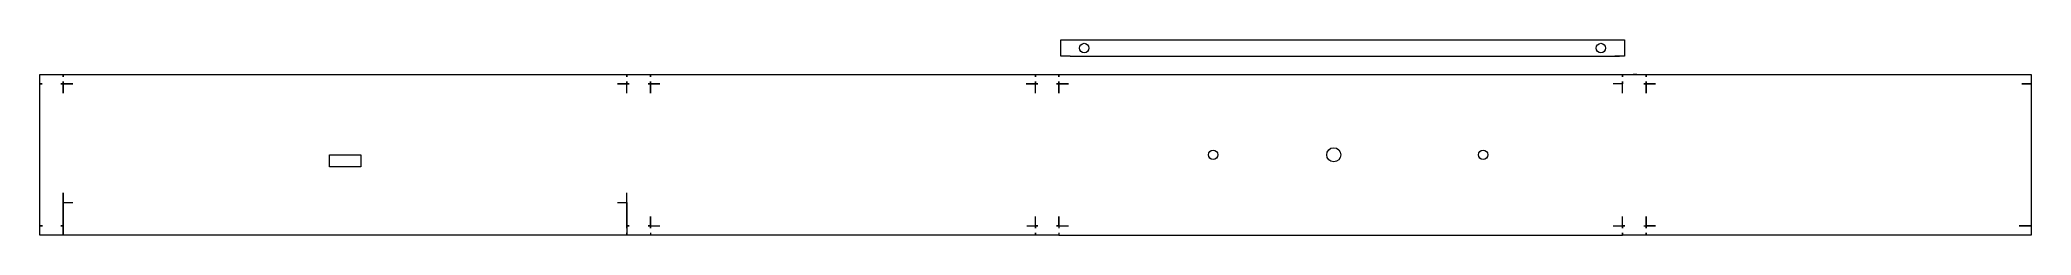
# Model space of a CAD drawing. Header units: millimetres. Extents: x -201 to 223, y -46 to -4.
import ezdxf

# ---------------------------------------------------------------- set-up
doc = ezdxf.new("R2010")
doc.units = ezdxf.units.MM
doc.header["$MEASUREMENT"] = 0
doc.layers.add('Layer 1', color=7, linetype='Continuous')

msp = doc.modelspace()

# ---------------------------------------------------------------- linework, layer by layer
at = {"layer": 'Layer 1', "color": 250, "lineweight": 20}
for centre in [(20.9633, -5.8085), (130.9633, -5.8085)]:
    msp.add_ellipse(centre, major_axis=(0, 1), ratio=1, dxfattribs=at)
for points, knots in [([(17.9633, -7.5585), (17.9633, -7.5585), (15.9633, -7.5585), (15.9633, -7.5585), (15.9633, -7.5585), (15.9633, -7.5585), (15.9633, -4.0585), (15.9633, -4.0585), (15.9633, -4.0585), (15.9633, -4.0585), (135.9633, -4.0585), (135.9633, -4.0585), (135.9633, -4.0585), (135.9633, -4.0585), (135.9633, -7.5585), (135.9633, -7.5585), (135.9633, -7.5585), (135.9633, -7.5585), (133.9633, -7.5585), (133.9633, -7.5585)], [0, 0, 0, 0, 0.16666667, 0.16666667, 0.16666667, 0.16666667, 0.33333333, 0.33333333, 0.33333333, 0.33333333, 0.5, 0.5, 0.5, 0.5, 0.66666667, 0.66666667, 0.66666667, 0.66666667, 1, 1, 1, 1]), ([(-200.9166, -13.4361), (-200.9166, -13.4361), (-201.4166, -13.4361), (-201.4166, -13.4361), (-201.4166, -13.4361), (-201.4166, -13.4361), (-201.4166, -11.4361), (-201.4166, -11.4361), (-201.4166, -11.4361), (-201.4166, -11.4361), (-196.4166, -11.4361), (-196.4166, -11.4361), (-196.4166, -11.4361), (-196.4166, -11.4361), (-196.4166, -11.9361), (-196.4166, -11.9361)], [0, 0, 0, 0, 0.2, 0.2, 0.2, 0.2, 0.4, 0.4, 0.4, 0.4, 0.6, 0.6, 0.6, 0.6, 1, 1, 1, 1]), ([(-196.4166, -11.9361), (-196.4166, -11.9361), (-196.4166, -11.4361), (-196.4166, -11.4361), (-196.4166, -11.4361), (-196.4166, -11.4361), (-76.4166, -11.4361), (-76.4166, -11.4361), (-76.4166, -11.4361), (-76.4166, -11.4361), (-76.4166, -11.9361), (-76.4166, -11.9361)], [0, 0, 0, 0, 0.25, 0.25, 0.25, 0.25, 0.5, 0.5, 0.5, 0.5, 1, 1, 1, 1]), ([(-76.4166, -11.9361), (-76.4166, -11.9361), (-76.4166, -11.4361), (-76.4166, -11.4361), (-76.4166, -11.4361), (-76.4166, -11.4361), (-71.4166, -11.4361), (-71.4166, -11.4361), (-71.4166, -11.4361), (-71.4166, -11.4361), (-71.4166, -11.9361), (-71.4166, -11.9361)], [0, 0, 0, 0, 0.25, 0.25, 0.25, 0.25, 0.5, 0.5, 0.5, 0.5, 1, 1, 1, 1]), ([(-71.4166, -11.9361), (-71.4166, -11.9361), (-71.4166, -11.4361), (-71.4166, -11.4361), (-71.4166, -11.4361), (-71.4166, -11.4361), (10.5834, -11.4361), (10.5834, -11.4361), (10.5834, -11.4361), (10.5834, -11.4361), (10.5834, -11.9361), (10.5834, -11.9361)], [0, 0, 0, 0, 0.25, 0.25, 0.25, 0.25, 0.5, 0.5, 0.5, 0.5, 1, 1, 1, 1]), ([(10.5834, -11.9361), (10.5834, -11.9361), (10.5834, -11.4361), (10.5834, -11.4361), (10.5834, -11.4361), (10.5834, -11.4361), (15.5834, -11.4361), (15.5834, -11.4361), (15.5834, -11.4361), (15.5834, -11.4361), (15.5834, -11.9361), (15.5834, -11.9361)], [0, 0, 0, 0, 0.25, 0.25, 0.25, 0.25, 0.5, 0.5, 0.5, 0.5, 1, 1, 1, 1]), ([(15.5834, -11.9361), (15.5834, -11.9361), (15.5834, -11.4361), (15.5834, -11.4361), (15.5834, -11.4361), (15.5834, -11.4361), (17.5834, -11.4361), (17.5834, -11.4361)], [0, 0, 0, 0, 0.33333333, 0.33333333, 0.33333333, 0.33333333, 1, 1, 1, 1]), ([(133.5834, -11.4361), (133.5834, -11.4361), (135.5834, -11.4361), (135.5834, -11.4361), (135.5834, -11.4361), (135.5834, -11.4361), (135.5834, -11.9361), (135.5834, -11.9361)], [0, 0, 0, 0, 0.33333333, 0.33333333, 0.33333333, 0.33333333, 1, 1, 1, 1]), ([(135.5834, -11.9361), (135.5834, -11.9361), (135.5834, -11.4361), (135.5834, -11.4361), (135.5834, -11.4361), (135.5834, -11.4361), (137.8609, -11.4361), (137.8609, -11.4361), (137.8609, -11.4361), (137.8609, -11.4361), (138.6282, -11.4361), (138.6282, -11.4361), (138.6282, -11.4361), (138.6282, -11.4361), (140.5834, -11.4361), (140.5834, -11.4361), (140.5834, -11.4361), (140.5834, -11.4361), (140.5834, -11.9361), (140.5834, -11.9361)], [0, 0, 0, 0, 0.16666667, 0.16666667, 0.16666667, 0.16666667, 0.33333333, 0.33333333, 0.33333333, 0.33333333, 0.5, 0.5, 0.5, 0.5, 0.66666667, 0.66666667, 0.66666667, 0.66666667, 1, 1, 1, 1]), ([(137.8609, -11.4361), (137.8609, -11.4361), (138.6282, -11.4361), (138.6282, -11.4361), (138.6282, -11.4361), (138.6282, -11.4361), (137.8609, -11.4361), (137.8609, -11.4361)], [0, 0, 0, 0, 0.33333333, 0.33333333, 0.33333333, 0.33333333, 1, 1, 1, 1]), ([(140.5834, -11.9361), (140.5834, -11.9361), (140.5834, -11.4361), (140.5834, -11.4361), (140.5834, -11.4361), (140.5834, -11.4361), (222.5834, -11.4361), (222.5834, -11.4361), (222.5834, -11.4361), (222.5834, -11.4361), (222.5834, -13.4361), (222.5834, -13.4361), (222.5834, -13.4361), (222.5834, -13.4361), (220.5834, -13.4361), (220.5834, -13.4361)], [0, 0, 0, 0, 0.2, 0.2, 0.2, 0.2, 0.4, 0.4, 0.4, 0.4, 0.6, 0.6, 0.6, 0.6, 1, 1, 1, 1]), ([(140.5834, -11.9361), (140.5834, -11.9361), (140.5834, -11.4361), (140.5834, -11.4361), (140.5834, -11.4361), (140.5834, -11.4361), (222.5834, -11.4361), (222.5834, -11.4361), (222.5834, -11.4361), (222.5834, -11.4361), (222.5834, -13.4361), (222.5834, -13.4361), (222.5834, -13.4361), (222.5834, -13.4361), (220.5834, -13.4361), (220.5834, -13.4361)], [0, 0, 0, 0, 0.2, 0.2, 0.2, 0.2, 0.4, 0.4, 0.4, 0.4, 0.6, 0.6, 0.6, 0.6, 1, 1, 1, 1]), ([(-200.8775, -43.6861), (-200.8775, -43.6861), (-201.4166, -43.6861), (-201.4166, -43.6861), (-201.4166, -43.6861), (-201.4166, -43.6861), (-201.4166, -13.4361), (-201.4166, -13.4361), (-201.4166, -13.4361), (-201.4166, -13.4361), (-200.9166, -13.4361), (-200.9166, -13.4361)], [0, 0, 0, 0, 0.25, 0.25, 0.25, 0.25, 0.5, 0.5, 0.5, 0.5, 1, 1, 1, 1]), ([(-196.4166, -12.9361), (-196.4166, -12.9361), (-196.4166, -13.4361), (-196.4166, -13.4361), (-196.4166, -13.4361), (-196.4166, -13.4361), (-196.9166, -13.4361), (-196.9166, -13.4361)], [0, 0, 0, 0, 0.33333333, 0.33333333, 0.33333333, 0.33333333, 1, 1, 1, 1]), ([(-196.9166, -13.4361), (-196.9166, -13.4361), (-196.4166, -13.4361), (-196.4166, -13.4361), (-196.4166, -13.4361), (-196.4166, -13.4361), (-196.4166, -15.4361), (-196.4166, -15.4361)], [0, 0, 0, 0, 0.33333333, 0.33333333, 0.33333333, 0.33333333, 1, 1, 1, 1]), ([(-194.4166, -13.4361), (-194.4166, -13.4361), (-196.4166, -13.4361), (-196.4166, -13.4361), (-196.4166, -13.4361), (-196.4166, -13.4361), (-196.4166, -12.9361), (-196.4166, -12.9361)], [0, 0, 0, 0, 0.33333333, 0.33333333, 0.33333333, 0.33333333, 1, 1, 1, 1]), ([(-76.4166, -12.9361), (-76.4166, -12.9361), (-76.4166, -13.4361), (-76.4166, -13.4361), (-76.4166, -13.4361), (-76.4166, -13.4361), (-78.4166, -13.4361), (-78.4166, -13.4361)], [0, 0, 0, 0, 0.33333333, 0.33333333, 0.33333333, 0.33333333, 1, 1, 1, 1]), ([(-75.9166, -13.4361), (-75.9166, -13.4361), (-76.4166, -13.4361), (-76.4166, -13.4361), (-76.4166, -13.4361), (-76.4166, -13.4361), (-76.4166, -12.9361), (-76.4166, -12.9361)], [0, 0, 0, 0, 0.33333333, 0.33333333, 0.33333333, 0.33333333, 1, 1, 1, 1]), ([(-76.4166, -15.4361), (-76.4166, -15.4361), (-76.4166, -13.4361), (-76.4166, -13.4361), (-76.4166, -13.4361), (-76.4166, -13.4361), (-75.9166, -13.4361), (-75.9166, -13.4361)], [0, 0, 0, 0, 0.33333333, 0.33333333, 0.33333333, 0.33333333, 1, 1, 1, 1]), ([(-71.4166, -12.9361), (-71.4166, -12.9361), (-71.4166, -13.4361), (-71.4166, -13.4361), (-71.4166, -13.4361), (-71.4166, -13.4361), (-71.9166, -13.4361), (-71.9166, -13.4361)], [0, 0, 0, 0, 0.33333333, 0.33333333, 0.33333333, 0.33333333, 1, 1, 1, 1]), ([(-71.9166, -13.4361), (-71.9166, -13.4361), (-71.4166, -13.4361), (-71.4166, -13.4361), (-71.4166, -13.4361), (-71.4166, -13.4361), (-71.4166, -15.4361), (-71.4166, -15.4361)], [0, 0, 0, 0, 0.33333333, 0.33333333, 0.33333333, 0.33333333, 1, 1, 1, 1]), ([(-69.4166, -13.4361), (-69.4166, -13.4361), (-71.4166, -13.4361), (-71.4166, -13.4361), (-71.4166, -13.4361), (-71.4166, -13.4361), (-71.4166, -12.9361), (-71.4166, -12.9361)], [0, 0, 0, 0, 0.33333333, 0.33333333, 0.33333333, 0.33333333, 1, 1, 1, 1]), ([(10.5834, -12.9361), (10.5834, -12.9361), (10.5834, -13.4361), (10.5834, -13.4361), (10.5834, -13.4361), (10.5834, -13.4361), (8.5834, -13.4361), (8.5834, -13.4361)], [0, 0, 0, 0, 0.33333333, 0.33333333, 0.33333333, 0.33333333, 1, 1, 1, 1]), ([(11.0834, -13.4361), (11.0834, -13.4361), (10.5834, -13.4361), (10.5834, -13.4361), (10.5834, -13.4361), (10.5834, -13.4361), (10.5834, -12.9361), (10.5834, -12.9361)], [0, 0, 0, 0, 0.33333333, 0.33333333, 0.33333333, 0.33333333, 1, 1, 1, 1]), ([(10.5834, -15.4361), (10.5834, -15.4361), (10.5834, -13.4361), (10.5834, -13.4361), (10.5834, -13.4361), (10.5834, -13.4361), (11.0834, -13.4361), (11.0834, -13.4361)], [0, 0, 0, 0, 0.33333333, 0.33333333, 0.33333333, 0.33333333, 1, 1, 1, 1]), ([(15.5834, -12.9361), (15.5834, -12.9361), (15.5834, -13.4361), (15.5834, -13.4361), (15.5834, -13.4361), (15.5834, -13.4361), (15.0834, -13.4361), (15.0834, -13.4361)], [0, 0, 0, 0, 0.33333333, 0.33333333, 0.33333333, 0.33333333, 1, 1, 1, 1]), ([(15.0834, -13.4361), (15.0834, -13.4361), (15.5834, -13.4361), (15.5834, -13.4361), (15.5834, -13.4361), (15.5834, -13.4361), (15.5834, -15.4361), (15.5834, -15.4361)], [0, 0, 0, 0, 0.33333333, 0.33333333, 0.33333333, 0.33333333, 1, 1, 1, 1]), ([(17.5834, -13.4361), (17.5834, -13.4361), (15.5834, -13.4361), (15.5834, -13.4361), (15.5834, -13.4361), (15.5834, -13.4361), (15.5834, -12.9361), (15.5834, -12.9361)], [0, 0, 0, 0, 0.33333333, 0.33333333, 0.33333333, 0.33333333, 1, 1, 1, 1]), ([(135.5834, -12.9361), (135.5834, -12.9361), (135.5834, -13.4361), (135.5834, -13.4361), (135.5834, -13.4361), (135.5834, -13.4361), (133.5834, -13.4361), (133.5834, -13.4361)], [0, 0, 0, 0, 0.33333333, 0.33333333, 0.33333333, 0.33333333, 1, 1, 1, 1]), ([(135.5834, -15.4361), (135.5834, -15.4361), (135.5834, -13.4361), (135.5834, -13.4361), (135.5834, -13.4361), (135.5834, -13.4361), (133.5834, -13.4361), (133.5834, -13.4361)], [0, 0, 0, 0, 0.33333333, 0.33333333, 0.33333333, 0.33333333, 1, 1, 1, 1]), ([(135.5834, -15.4361), (135.5834, -15.4361), (135.5834, -13.4361), (135.5834, -13.4361), (135.5834, -13.4361), (135.5834, -13.4361), (133.5834, -13.4361), (133.5834, -13.4361)], [0, 0, 0, 0, 0.33333333, 0.33333333, 0.33333333, 0.33333333, 1, 1, 1, 1]), ([(140.5834, -12.9361), (140.5834, -12.9361), (140.5834, -13.4361), (140.5834, -13.4361), (140.5834, -13.4361), (140.5834, -13.4361), (140.0834, -13.4361), (140.0834, -13.4361)], [0, 0, 0, 0, 0.33333333, 0.33333333, 0.33333333, 0.33333333, 1, 1, 1, 1]), ([(140.0834, -13.4361), (140.0834, -13.4361), (140.5834, -13.4361), (140.5834, -13.4361), (140.5834, -13.4361), (140.5834, -13.4361), (140.5834, -15.4361), (140.5834, -15.4361)], [0, 0, 0, 0, 0.33333333, 0.33333333, 0.33333333, 0.33333333, 1, 1, 1, 1]), ([(142.5834, -13.4361), (142.5834, -13.4361), (140.5834, -13.4361), (140.5834, -13.4361), (140.5834, -13.4361), (140.5834, -13.4361), (140.5834, -12.9361), (140.5834, -12.9361)], [0, 0, 0, 0, 0.33333333, 0.33333333, 0.33333333, 0.33333333, 1, 1, 1, 1]), ([(142.5834, -13.4361), (142.5834, -13.4361), (140.5834, -13.4361), (140.5834, -13.4361), (140.5834, -13.4361), (140.5834, -13.4361), (140.5834, -12.9361), (140.5834, -12.9361)], [0, 0, 0, 0, 0.33333333, 0.33333333, 0.33333333, 0.33333333, 1, 1, 1, 1]), ([(140.5834, -15.4361), (140.5834, -15.4361), (140.5834, -13.4361), (140.5834, -13.4361), (140.5834, -13.4361), (140.5834, -13.4361), (142.5834, -13.4361), (142.5834, -13.4361)], [0, 0, 0, 0, 0.33333333, 0.33333333, 0.33333333, 0.33333333, 1, 1, 1, 1]), ([(220.5834, -13.4361), (220.5834, -13.4361), (222.5834, -13.4361), (222.5834, -13.4361), (222.5834, -13.4361), (222.5834, -13.4361), (222.5834, -43.6861), (222.5834, -43.6861), (222.5834, -43.6861), (222.5834, -43.6861), (219.9934, -43.6861), (219.9934, -43.6861)], [0, 0, 0, 0, 0.25, 0.25, 0.25, 0.25, 0.5, 0.5, 0.5, 0.5, 1, 1, 1, 1]), ([(-139.7665, -31.0894), (-139.7665, -31.0894), (-133.0665, -31.0894), (-133.0665, -31.0894), (-133.0665, -31.0894), (-133.0665, -31.0894), (-133.0665, -28.5894), (-133.0665, -28.5894), (-133.0665, -28.5894), (-133.0665, -28.5894), (-139.7665, -28.5894), (-139.7665, -28.5894), (-139.7665, -28.5894), (-139.7665, -28.5894), (-139.7665, -31.0894), (-139.7665, -31.0894), (-139.7665, -31.0894), (-139.7665, -31.0894), (-139.7665, -31.0894), (-139.7665, -31.0894)], [0, 0, 0, 0, 0.16666667, 0.16666667, 0.16666667, 0.16666667, 0.33333333, 0.33333333, 0.33333333, 0.33333333, 0.5, 0.5, 0.5, 0.5, 0.66666667, 0.66666667, 0.66666667, 0.66666667, 1, 1, 1, 1]), ([(48.3957, -27.5611), (47.8434, -27.5611), (47.3957, -28.0088), (47.3957, -28.5611), (47.3957, -28.5611), (47.3957, -29.1134), (47.8434, -29.5611), (48.3957, -29.5611), (48.3957, -29.5611), (48.948, -29.5611), (49.3957, -29.1134), (49.3957, -28.5611), (49.3957, -28.5611), (49.3957, -28.0088), (48.948, -27.5611), (48.3957, -27.5611)], [0, 0, 0, 0, 0.2, 0.2, 0.2, 0.2, 0.4, 0.4, 0.4, 0.4, 0.6, 0.6, 0.6, 0.6, 1, 1, 1, 1]), ([(48.3957, -27.5611), (47.8434, -27.5611), (47.3957, -28.0088), (47.3957, -28.5611), (47.3957, -28.5611), (47.3957, -29.1134), (47.8434, -29.5611), (48.3957, -29.5611), (48.3957, -29.5611), (48.948, -29.5611), (49.3957, -29.1134), (49.3957, -28.5611), (49.3957, -28.5611), (49.3957, -28.0088), (48.948, -27.5611), (48.3957, -27.5611)], [0, 0, 0, 0, 0.2, 0.2, 0.2, 0.2, 0.4, 0.4, 0.4, 0.4, 0.6, 0.6, 0.6, 0.6, 1, 1, 1, 1]), ([(48.3957, -27.5611), (47.8434, -27.5611), (47.3957, -28.0088), (47.3957, -28.5611), (47.3957, -28.5611), (47.3957, -29.1134), (47.8434, -29.5611), (48.3957, -29.5611), (48.3957, -29.5611), (48.948, -29.5611), (49.3957, -29.1134), (49.3957, -28.5611), (49.3957, -28.5611), (49.3957, -28.0088), (48.948, -27.5611), (48.3957, -27.5611)], [0, 0, 0, 0, 0.2, 0.2, 0.2, 0.2, 0.4, 0.4, 0.4, 0.4, 0.6, 0.6, 0.6, 0.6, 1, 1, 1, 1]), ([(48.3957, -27.5611), (47.8434, -27.5611), (47.3957, -28.0088), (47.3957, -28.5611), (47.3957, -28.5611), (47.3957, -29.1134), (47.8434, -29.5611), (48.3957, -29.5611), (48.3957, -29.5611), (48.948, -29.5611), (49.3957, -29.1134), (49.3957, -28.5611), (49.3957, -28.5611), (49.3957, -28.0088), (48.948, -27.5611), (48.3957, -27.5611)], [0, 0, 0, 0, 0.2, 0.2, 0.2, 0.2, 0.4, 0.4, 0.4, 0.4, 0.6, 0.6, 0.6, 0.6, 1, 1, 1, 1]), ([(48.3957, -27.5611), (47.8434, -27.5611), (47.3957, -28.0088), (47.3957, -28.5611), (47.3957, -28.5611), (47.3957, -29.1134), (47.8434, -29.5611), (48.3957, -29.5611), (48.3957, -29.5611), (48.948, -29.5611), (49.3957, -29.1134), (49.3957, -28.5611), (49.3957, -28.5611), (49.3957, -28.0088), (48.948, -27.5611), (48.3957, -27.5611)], [0, 0, 0, 0, 0.2, 0.2, 0.2, 0.2, 0.4, 0.4, 0.4, 0.4, 0.6, 0.6, 0.6, 0.6, 1, 1, 1, 1]), ([(48.3957, -27.5611), (47.8434, -27.5611), (47.3957, -28.0088), (47.3957, -28.5611), (47.3957, -28.5611), (47.3957, -29.1134), (47.8434, -29.5611), (48.3957, -29.5611), (48.3957, -29.5611), (48.948, -29.5611), (49.3957, -29.1134), (49.3957, -28.5611), (49.3957, -28.5611), (49.3957, -28.0088), (48.948, -27.5611), (48.3957, -27.5611)], [0, 0, 0, 0, 0.2, 0.2, 0.2, 0.2, 0.4, 0.4, 0.4, 0.4, 0.6, 0.6, 0.6, 0.6, 1, 1, 1, 1]), ([(48.3957, -27.5611), (47.8434, -27.5611), (47.3957, -28.0088), (47.3957, -28.5611), (47.3957, -28.5611), (47.3957, -29.1134), (47.8434, -29.5611), (48.3957, -29.5611), (48.3957, -29.5611), (48.948, -29.5611), (49.3957, -29.1134), (49.3957, -28.5611), (49.3957, -28.5611), (49.3957, -28.0088), (48.948, -27.5611), (48.3957, -27.5611)], [0, 0, 0, 0, 0.2, 0.2, 0.2, 0.2, 0.4, 0.4, 0.4, 0.4, 0.6, 0.6, 0.6, 0.6, 1, 1, 1, 1]), ([(48.3957, -27.5611), (47.8434, -27.5611), (47.3957, -28.0088), (47.3957, -28.5611), (47.3957, -28.5611), (47.3957, -29.1134), (47.8434, -29.5611), (48.3957, -29.5611), (48.3957, -29.5611), (48.948, -29.5611), (49.3957, -29.1134), (49.3957, -28.5611), (49.3957, -28.5611), (49.3957, -28.0088), (48.948, -27.5611), (48.3957, -27.5611)], [0, 0, 0, 0, 0.2, 0.2, 0.2, 0.2, 0.4, 0.4, 0.4, 0.4, 0.6, 0.6, 0.6, 0.6, 1, 1, 1, 1]), ([(48.3957, -27.5611), (47.8434, -27.5611), (47.3957, -28.0088), (47.3957, -28.5611), (47.3957, -28.5611), (47.3957, -29.1134), (47.8434, -29.5611), (48.3957, -29.5611), (48.3957, -29.5611), (48.948, -29.5611), (49.3957, -29.1134), (49.3957, -28.5611), (49.3957, -28.5611), (49.3957, -28.0088), (48.948, -27.5611), (48.3957, -27.5611)], [0, 0, 0, 0, 0.2, 0.2, 0.2, 0.2, 0.4, 0.4, 0.4, 0.4, 0.6, 0.6, 0.6, 0.6, 1, 1, 1, 1]), ([(48.3957, -27.5611), (47.8434, -27.5611), (47.3957, -28.0088), (47.3957, -28.5611), (47.3957, -28.5611), (47.3957, -29.1134), (47.8434, -29.5611), (48.3957, -29.5611), (48.3957, -29.5611), (48.948, -29.5611), (49.3957, -29.1134), (49.3957, -28.5611), (49.3957, -28.5611), (49.3957, -28.0088), (48.948, -27.5611), (48.3957, -27.5611)], [0, 0, 0, 0, 0.2, 0.2, 0.2, 0.2, 0.4, 0.4, 0.4, 0.4, 0.6, 0.6, 0.6, 0.6, 1, 1, 1, 1]), ([(48.3957, -27.5611), (47.8434, -27.5611), (47.3957, -28.0088), (47.3957, -28.5611), (47.3957, -28.5611), (47.3957, -29.1134), (47.8434, -29.5611), (48.3957, -29.5611), (48.3957, -29.5611), (48.948, -29.5611), (49.3957, -29.1134), (49.3957, -28.5611), (49.3957, -28.5611), (49.3957, -28.0088), (48.948, -27.5611), (48.3957, -27.5611)], [0, 0, 0, 0, 0.2, 0.2, 0.2, 0.2, 0.4, 0.4, 0.4, 0.4, 0.6, 0.6, 0.6, 0.6, 1, 1, 1, 1]), ([(48.3957, -27.5611), (47.8434, -27.5611), (47.3957, -28.0088), (47.3957, -28.5611), (47.3957, -28.5611), (47.3957, -29.1134), (47.8434, -29.5611), (48.3957, -29.5611), (48.3957, -29.5611), (48.948, -29.5611), (49.3957, -29.1134), (49.3957, -28.5611), (49.3957, -28.5611), (49.3957, -28.0088), (48.948, -27.5611), (48.3957, -27.5611)], [0, 0, 0, 0, 0.2, 0.2, 0.2, 0.2, 0.4, 0.4, 0.4, 0.4, 0.6, 0.6, 0.6, 0.6, 1, 1, 1, 1]), ([(48.3957, -27.5611), (47.8434, -27.5611), (47.3957, -28.0088), (47.3957, -28.5611), (47.3957, -28.5611), (47.3957, -29.1134), (47.8434, -29.5611), (48.3957, -29.5611), (48.3957, -29.5611), (48.948, -29.5611), (49.3957, -29.1134), (49.3957, -28.5611), (49.3957, -28.5611), (49.3957, -28.0088), (48.948, -27.5611), (48.3957, -27.5611)], [0, 0, 0, 0, 0.2, 0.2, 0.2, 0.2, 0.4, 0.4, 0.4, 0.4, 0.6, 0.6, 0.6, 0.6, 1, 1, 1, 1]), ([(48.3957, -27.5611), (47.8434, -27.5611), (47.3957, -28.0088), (47.3957, -28.5611), (47.3957, -28.5611), (47.3957, -29.1134), (47.8434, -29.5611), (48.3957, -29.5611), (48.3957, -29.5611), (48.948, -29.5611), (49.3957, -29.1134), (49.3957, -28.5611), (49.3957, -28.5611), (49.3957, -28.0088), (48.948, -27.5611), (48.3957, -27.5611)], [0, 0, 0, 0, 0.2, 0.2, 0.2, 0.2, 0.4, 0.4, 0.4, 0.4, 0.6, 0.6, 0.6, 0.6, 1, 1, 1, 1]), ([(48.3957, -27.5611), (47.8434, -27.5611), (47.3957, -28.0088), (47.3957, -28.5611), (47.3957, -28.5611), (47.3957, -29.1134), (47.8434, -29.5611), (48.3957, -29.5611), (48.3957, -29.5611), (48.948, -29.5611), (49.3957, -29.1134), (49.3957, -28.5611), (49.3957, -28.5611), (49.3957, -28.0088), (48.948, -27.5611), (48.3957, -27.5611)], [0, 0, 0, 0, 0.2, 0.2, 0.2, 0.2, 0.4, 0.4, 0.4, 0.4, 0.6, 0.6, 0.6, 0.6, 1, 1, 1, 1]), ([(48.3957, -27.5611), (47.8434, -27.5611), (47.3957, -28.0088), (47.3957, -28.5611), (47.3957, -28.5611), (47.3957, -29.1134), (47.8434, -29.5611), (48.3957, -29.5611), (48.3957, -29.5611), (48.948, -29.5611), (49.3957, -29.1134), (49.3957, -28.5611), (49.3957, -28.5611), (49.3957, -28.0088), (48.948, -27.5611), (48.3957, -27.5611)], [0, 0, 0, 0, 0.2, 0.2, 0.2, 0.2, 0.4, 0.4, 0.4, 0.4, 0.6, 0.6, 0.6, 0.6, 1, 1, 1, 1]), ([(48.3957, -27.5611), (47.8434, -27.5611), (47.3957, -28.0088), (47.3957, -28.5611), (47.3957, -28.5611), (47.3957, -29.1134), (47.8434, -29.5611), (48.3957, -29.5611), (48.3957, -29.5611), (48.948, -29.5611), (49.3957, -29.1134), (49.3957, -28.5611), (49.3957, -28.5611), (49.3957, -28.0088), (48.948, -27.5611), (48.3957, -27.5611)], [0, 0, 0, 0, 0.2, 0.2, 0.2, 0.2, 0.4, 0.4, 0.4, 0.4, 0.6, 0.6, 0.6, 0.6, 1, 1, 1, 1]), ([(48.3957, -27.5611), (47.8434, -27.5611), (47.3957, -28.0088), (47.3957, -28.5611), (47.3957, -28.5611), (47.3957, -29.1134), (47.8434, -29.5611), (48.3957, -29.5611), (48.3957, -29.5611), (48.948, -29.5611), (49.3957, -29.1134), (49.3957, -28.5611), (49.3957, -28.5611), (49.3957, -28.0088), (48.948, -27.5611), (48.3957, -27.5611)], [0, 0, 0, 0, 0.2, 0.2, 0.2, 0.2, 0.4, 0.4, 0.4, 0.4, 0.6, 0.6, 0.6, 0.6, 1, 1, 1, 1]), ([(48.3957, -27.5611), (47.8434, -27.5611), (47.3957, -28.0088), (47.3957, -28.5611), (47.3957, -28.5611), (47.3957, -29.1134), (47.8434, -29.5611), (48.3957, -29.5611), (48.3957, -29.5611), (48.948, -29.5611), (49.3957, -29.1134), (49.3957, -28.5611), (49.3957, -28.5611), (49.3957, -28.0088), (48.948, -27.5611), (48.3957, -27.5611)], [0, 0, 0, 0, 0.2, 0.2, 0.2, 0.2, 0.4, 0.4, 0.4, 0.4, 0.6, 0.6, 0.6, 0.6, 1, 1, 1, 1]), ([(48.3957, -27.5611), (47.8434, -27.5611), (47.3957, -28.0088), (47.3957, -28.5611), (47.3957, -28.5611), (47.3957, -29.1134), (47.8434, -29.5611), (48.3957, -29.5611), (48.3957, -29.5611), (48.948, -29.5611), (49.3957, -29.1134), (49.3957, -28.5611), (49.3957, -28.5611), (49.3957, -28.0088), (48.948, -27.5611), (48.3957, -27.5611)], [0, 0, 0, 0, 0.2, 0.2, 0.2, 0.2, 0.4, 0.4, 0.4, 0.4, 0.6, 0.6, 0.6, 0.6, 1, 1, 1, 1]), ([(48.3957, -27.5611), (47.8434, -27.5611), (47.3957, -28.0088), (47.3957, -28.5611), (47.3957, -28.5611), (47.3957, -29.1134), (47.8434, -29.5611), (48.3957, -29.5611), (48.3957, -29.5611), (48.948, -29.5611), (49.3957, -29.1134), (49.3957, -28.5611), (49.3957, -28.5611), (49.3957, -28.0088), (48.948, -27.5611), (48.3957, -27.5611)], [0, 0, 0, 0, 0.2, 0.2, 0.2, 0.2, 0.4, 0.4, 0.4, 0.4, 0.6, 0.6, 0.6, 0.6, 1, 1, 1, 1]), ([(48.3957, -27.5611), (47.8434, -27.5611), (47.3957, -28.0088), (47.3957, -28.5611), (47.3957, -28.5611), (47.3957, -29.1134), (47.8434, -29.5611), (48.3957, -29.5611), (48.3957, -29.5611), (48.948, -29.5611), (49.3957, -29.1134), (49.3957, -28.5611), (49.3957, -28.5611), (49.3957, -28.0088), (48.948, -27.5611), (48.3957, -27.5611)], [0, 0, 0, 0, 0.2, 0.2, 0.2, 0.2, 0.4, 0.4, 0.4, 0.4, 0.6, 0.6, 0.6, 0.6, 1, 1, 1, 1]), ([(48.3957, -27.5611), (47.8434, -27.5611), (47.3957, -28.0088), (47.3957, -28.5611), (47.3957, -28.5611), (47.3957, -29.1134), (47.8434, -29.5611), (48.3957, -29.5611), (48.3957, -29.5611), (48.948, -29.5611), (49.3957, -29.1134), (49.3957, -28.5611), (49.3957, -28.5611), (49.3957, -28.0088), (48.948, -27.5611), (48.3957, -27.5611)], [0, 0, 0, 0, 0.2, 0.2, 0.2, 0.2, 0.4, 0.4, 0.4, 0.4, 0.6, 0.6, 0.6, 0.6, 1, 1, 1, 1]), ([(48.3957, -27.5611), (47.8434, -27.5611), (47.3957, -28.0088), (47.3957, -28.5611), (47.3957, -28.5611), (47.3957, -29.1134), (47.8434, -29.5611), (48.3957, -29.5611), (48.3957, -29.5611), (48.948, -29.5611), (49.3957, -29.1134), (49.3957, -28.5611), (49.3957, -28.5611), (49.3957, -28.0088), (48.948, -27.5611), (48.3957, -27.5611)], [0, 0, 0, 0, 0.2, 0.2, 0.2, 0.2, 0.4, 0.4, 0.4, 0.4, 0.6, 0.6, 0.6, 0.6, 1, 1, 1, 1]), ([(48.3957, -27.5611), (47.8434, -27.5611), (47.3957, -28.0088), (47.3957, -28.5611), (47.3957, -28.5611), (47.3957, -29.1134), (47.8434, -29.5611), (48.3957, -29.5611), (48.3957, -29.5611), (48.948, -29.5611), (49.3957, -29.1134), (49.3957, -28.5611), (49.3957, -28.5611), (49.3957, -28.0088), (48.948, -27.5611), (48.3957, -27.5611)], [0, 0, 0, 0, 0.2, 0.2, 0.2, 0.2, 0.4, 0.4, 0.4, 0.4, 0.6, 0.6, 0.6, 0.6, 1, 1, 1, 1]), ([(48.3957, -27.5611), (47.8434, -27.5611), (47.3957, -28.0088), (47.3957, -28.5611), (47.3957, -28.5611), (47.3957, -29.1134), (47.8434, -29.5611), (48.3957, -29.5611), (48.3957, -29.5611), (48.948, -29.5611), (49.3957, -29.1134), (49.3957, -28.5611), (49.3957, -28.5611), (49.3957, -28.0088), (48.948, -27.5611), (48.3957, -27.5611)], [0, 0, 0, 0, 0.2, 0.2, 0.2, 0.2, 0.4, 0.4, 0.4, 0.4, 0.6, 0.6, 0.6, 0.6, 1, 1, 1, 1]), ([(48.3957, -27.5611), (47.8434, -27.5611), (47.3957, -28.0088), (47.3957, -28.5611), (47.3957, -28.5611), (47.3957, -29.1134), (47.8434, -29.5611), (48.3957, -29.5611), (48.3957, -29.5611), (48.948, -29.5611), (49.3957, -29.1134), (49.3957, -28.5611), (49.3957, -28.5611), (49.3957, -28.0088), (48.948, -27.5611), (48.3957, -27.5611)], [0, 0, 0, 0, 0.2, 0.2, 0.2, 0.2, 0.4, 0.4, 0.4, 0.4, 0.6, 0.6, 0.6, 0.6, 1, 1, 1, 1]), ([(48.3957, -27.5611), (47.8434, -27.5611), (47.3957, -28.0088), (47.3957, -28.5611), (47.3957, -28.5611), (47.3957, -29.1134), (47.8434, -29.5611), (48.3957, -29.5611), (48.3957, -29.5611), (48.948, -29.5611), (49.3957, -29.1134), (49.3957, -28.5611), (49.3957, -28.5611), (49.3957, -28.0088), (48.948, -27.5611), (48.3957, -27.5611)], [0, 0, 0, 0, 0.2, 0.2, 0.2, 0.2, 0.4, 0.4, 0.4, 0.4, 0.6, 0.6, 0.6, 0.6, 1, 1, 1, 1]), ([(48.3957, -27.5611), (47.8434, -27.5611), (47.3957, -28.0088), (47.3957, -28.5611), (47.3957, -28.5611), (47.3957, -29.1134), (47.8434, -29.5611), (48.3957, -29.5611), (48.3957, -29.5611), (48.948, -29.5611), (49.3957, -29.1134), (49.3957, -28.5611), (49.3957, -28.5611), (49.3957, -28.0088), (48.948, -27.5611), (48.3957, -27.5611)], [0, 0, 0, 0, 0.2, 0.2, 0.2, 0.2, 0.4, 0.4, 0.4, 0.4, 0.6, 0.6, 0.6, 0.6, 1, 1, 1, 1]), ([(48.3957, -27.5611), (47.8434, -27.5611), (47.3957, -28.0088), (47.3957, -28.5611), (47.3957, -28.5611), (47.3957, -29.1134), (47.8434, -29.5611), (48.3957, -29.5611), (48.3957, -29.5611), (48.948, -29.5611), (49.3957, -29.1134), (49.3957, -28.5611), (49.3957, -28.5611), (49.3957, -28.0088), (48.948, -27.5611), (48.3957, -27.5611)], [0, 0, 0, 0, 0.2, 0.2, 0.2, 0.2, 0.4, 0.4, 0.4, 0.4, 0.6, 0.6, 0.6, 0.6, 1, 1, 1, 1]), ([(48.3957, -27.5611), (47.8434, -27.5611), (47.3957, -28.0088), (47.3957, -28.5611), (47.3957, -28.5611), (47.3957, -29.1134), (47.8434, -29.5611), (48.3957, -29.5611), (48.3957, -29.5611), (48.948, -29.5611), (49.3957, -29.1134), (49.3957, -28.5611), (49.3957, -28.5611), (49.3957, -28.0088), (48.948, -27.5611), (48.3957, -27.5611)], [0, 0, 0, 0, 0.2, 0.2, 0.2, 0.2, 0.4, 0.4, 0.4, 0.4, 0.6, 0.6, 0.6, 0.6, 1, 1, 1, 1]), ([(48.3957, -27.5611), (47.8434, -27.5611), (47.3957, -28.0088), (47.3957, -28.5611), (47.3957, -28.5611), (47.3957, -29.1134), (47.8434, -29.5611), (48.3957, -29.5611), (48.3957, -29.5611), (48.948, -29.5611), (49.3957, -29.1134), (49.3957, -28.5611), (49.3957, -28.5611), (49.3957, -28.0088), (48.948, -27.5611), (48.3957, -27.5611)], [0, 0, 0, 0, 0.2, 0.2, 0.2, 0.2, 0.4, 0.4, 0.4, 0.4, 0.6, 0.6, 0.6, 0.6, 1, 1, 1, 1]), ([(48.3957, -27.5611), (47.8434, -27.5611), (47.3957, -28.0088), (47.3957, -28.5611), (47.3957, -28.5611), (47.3957, -29.1134), (47.8434, -29.5611), (48.3957, -29.5611), (48.3957, -29.5611), (48.948, -29.5611), (49.3957, -29.1134), (49.3957, -28.5611), (49.3957, -28.5611), (49.3957, -28.0088), (48.948, -27.5611), (48.3957, -27.5611)], [0, 0, 0, 0, 0.2, 0.2, 0.2, 0.2, 0.4, 0.4, 0.4, 0.4, 0.6, 0.6, 0.6, 0.6, 1, 1, 1, 1]), ([(48.3957, -27.5611), (47.8434, -27.5611), (47.3957, -28.0088), (47.3957, -28.5611), (47.3957, -28.5611), (47.3957, -29.1134), (47.8434, -29.5611), (48.3957, -29.5611), (48.3957, -29.5611), (48.948, -29.5611), (49.3957, -29.1134), (49.3957, -28.5611), (49.3957, -28.5611), (49.3957, -28.0088), (48.948, -27.5611), (48.3957, -27.5611)], [0, 0, 0, 0, 0.2, 0.2, 0.2, 0.2, 0.4, 0.4, 0.4, 0.4, 0.6, 0.6, 0.6, 0.6, 1, 1, 1, 1]), ([(48.3957, -27.5611), (47.8434, -27.5611), (47.3957, -28.0088), (47.3957, -28.5611), (47.3957, -28.5611), (47.3957, -29.1134), (47.8434, -29.5611), (48.3957, -29.5611), (48.3957, -29.5611), (48.948, -29.5611), (49.3957, -29.1134), (49.3957, -28.5611), (49.3957, -28.5611), (49.3957, -28.0088), (48.948, -27.5611), (48.3957, -27.5611)], [0, 0, 0, 0, 0.2, 0.2, 0.2, 0.2, 0.4, 0.4, 0.4, 0.4, 0.6, 0.6, 0.6, 0.6, 1, 1, 1, 1]), ([(48.3957, -27.5611), (47.8434, -27.5611), (47.3957, -28.0088), (47.3957, -28.5611), (47.3957, -28.5611), (47.3957, -29.1134), (47.8434, -29.5611), (48.3957, -29.5611), (48.3957, -29.5611), (48.948, -29.5611), (49.3957, -29.1134), (49.3957, -28.5611), (49.3957, -28.5611), (49.3957, -28.0088), (48.948, -27.5611), (48.3957, -27.5611)], [0, 0, 0, 0, 0.2, 0.2, 0.2, 0.2, 0.4, 0.4, 0.4, 0.4, 0.6, 0.6, 0.6, 0.6, 1, 1, 1, 1]), ([(48.3957, -27.5611), (47.8434, -27.5611), (47.3957, -28.0088), (47.3957, -28.5611), (47.3957, -28.5611), (47.3957, -29.1134), (47.8434, -29.5611), (48.3957, -29.5611), (48.3957, -29.5611), (48.948, -29.5611), (49.3957, -29.1134), (49.3957, -28.5611), (49.3957, -28.5611), (49.3957, -28.0088), (48.948, -27.5611), (48.3957, -27.5611)], [0, 0, 0, 0, 0.2, 0.2, 0.2, 0.2, 0.4, 0.4, 0.4, 0.4, 0.6, 0.6, 0.6, 0.6, 1, 1, 1, 1]), ([(48.3957, -27.5611), (47.8434, -27.5611), (47.3957, -28.0088), (47.3957, -28.5611), (47.3957, -28.5611), (47.3957, -29.1134), (47.8434, -29.5611), (48.3957, -29.5611), (48.3957, -29.5611), (48.948, -29.5611), (49.3957, -29.1134), (49.3957, -28.5611), (49.3957, -28.5611), (49.3957, -28.0088), (48.948, -27.5611), (48.3957, -27.5611)], [0, 0, 0, 0, 0.2, 0.2, 0.2, 0.2, 0.4, 0.4, 0.4, 0.4, 0.6, 0.6, 0.6, 0.6, 1, 1, 1, 1]), ([(48.3957, -27.5611), (47.8434, -27.5611), (47.3957, -28.0088), (47.3957, -28.5611), (47.3957, -28.5611), (47.3957, -29.1134), (47.8434, -29.5611), (48.3957, -29.5611), (48.3957, -29.5611), (48.948, -29.5611), (49.3957, -29.1134), (49.3957, -28.5611), (49.3957, -28.5611), (49.3957, -28.0088), (48.948, -27.5611), (48.3957, -27.5611)], [0, 0, 0, 0, 0.2, 0.2, 0.2, 0.2, 0.4, 0.4, 0.4, 0.4, 0.6, 0.6, 0.6, 0.6, 1, 1, 1, 1]), ([(48.3957, -27.5611), (47.8434, -27.5611), (47.3957, -28.0088), (47.3957, -28.5611), (47.3957, -28.5611), (47.3957, -29.1134), (47.8434, -29.5611), (48.3957, -29.5611), (48.3957, -29.5611), (48.948, -29.5611), (49.3957, -29.1134), (49.3957, -28.5611), (49.3957, -28.5611), (49.3957, -28.0088), (48.948, -27.5611), (48.3957, -27.5611)], [0, 0, 0, 0, 0.2, 0.2, 0.2, 0.2, 0.4, 0.4, 0.4, 0.4, 0.6, 0.6, 0.6, 0.6, 1, 1, 1, 1]), ([(48.3957, -27.5611), (47.8434, -27.5611), (47.3957, -28.0088), (47.3957, -28.5611), (47.3957, -28.5611), (47.3957, -29.1134), (47.8434, -29.5611), (48.3957, -29.5611), (48.3957, -29.5611), (48.948, -29.5611), (49.3957, -29.1134), (49.3957, -28.5611), (49.3957, -28.5611), (49.3957, -28.0088), (48.948, -27.5611), (48.3957, -27.5611)], [0, 0, 0, 0, 0.2, 0.2, 0.2, 0.2, 0.4, 0.4, 0.4, 0.4, 0.6, 0.6, 0.6, 0.6, 1, 1, 1, 1]), ([(48.3957, -27.5611), (47.8434, -27.5611), (47.3957, -28.0088), (47.3957, -28.5611), (47.3957, -28.5611), (47.3957, -29.1134), (47.8434, -29.5611), (48.3957, -29.5611), (48.3957, -29.5611), (48.948, -29.5611), (49.3957, -29.1134), (49.3957, -28.5611), (49.3957, -28.5611), (49.3957, -28.0088), (48.948, -27.5611), (48.3957, -27.5611)], [0, 0, 0, 0, 0.2, 0.2, 0.2, 0.2, 0.4, 0.4, 0.4, 0.4, 0.6, 0.6, 0.6, 0.6, 1, 1, 1, 1]), ([(74.0834, -27.0611), (73.255, -27.0611), (72.5834, -27.7327), (72.5834, -28.5611), (72.5834, -28.5611), (72.5834, -29.3895), (73.255, -30.0611), (74.0834, -30.0611), (74.0834, -30.0611), (74.9118, -30.0611), (75.5834, -29.3895), (75.5834, -28.5611), (75.5834, -28.5611), (75.5834, -27.7327), (74.9118, -27.0611), (74.0834, -27.0611)], [0, 0, 0, 0, 0.2, 0.2, 0.2, 0.2, 0.4, 0.4, 0.4, 0.4, 0.6, 0.6, 0.6, 0.6, 1, 1, 1, 1]), ([(74.0834, -27.0611), (73.255, -27.0611), (72.5834, -27.7327), (72.5834, -28.5611), (72.5834, -28.5611), (72.5834, -29.3895), (73.255, -30.0611), (74.0834, -30.0611), (74.0834, -30.0611), (74.9118, -30.0611), (75.5834, -29.3895), (75.5834, -28.5611), (75.5834, -28.5611), (75.5834, -27.7327), (74.9118, -27.0611), (74.0834, -27.0611)], [0, 0, 0, 0, 0.2, 0.2, 0.2, 0.2, 0.4, 0.4, 0.4, 0.4, 0.6, 0.6, 0.6, 0.6, 1, 1, 1, 1]), ([(74.0834, -27.0611), (73.255, -27.0611), (72.5834, -27.7327), (72.5834, -28.5611), (72.5834, -28.5611), (72.5834, -29.3895), (73.255, -30.0611), (74.0834, -30.0611), (74.0834, -30.0611), (74.9118, -30.0611), (75.5834, -29.3895), (75.5834, -28.5611), (75.5834, -28.5611), (75.5834, -27.7327), (74.9118, -27.0611), (74.0834, -27.0611)], [0, 0, 0, 0, 0.2, 0.2, 0.2, 0.2, 0.4, 0.4, 0.4, 0.4, 0.6, 0.6, 0.6, 0.6, 1, 1, 1, 1]), ([(74.0834, -27.0611), (73.255, -27.0611), (72.5834, -27.7327), (72.5834, -28.5611), (72.5834, -28.5611), (72.5834, -29.3895), (73.255, -30.0611), (74.0834, -30.0611), (74.0834, -30.0611), (74.9118, -30.0611), (75.5834, -29.3895), (75.5834, -28.5611), (75.5834, -28.5611), (75.5834, -27.7327), (74.9118, -27.0611), (74.0834, -27.0611)], [0, 0, 0, 0, 0.2, 0.2, 0.2, 0.2, 0.4, 0.4, 0.4, 0.4, 0.6, 0.6, 0.6, 0.6, 1, 1, 1, 1]), ([(74.0834, -27.0611), (73.255, -27.0611), (72.5834, -27.7327), (72.5834, -28.5611), (72.5834, -28.5611), (72.5834, -29.3895), (73.255, -30.0611), (74.0834, -30.0611), (74.0834, -30.0611), (74.9118, -30.0611), (75.5834, -29.3895), (75.5834, -28.5611), (75.5834, -28.5611), (75.5834, -27.7327), (74.9118, -27.0611), (74.0834, -27.0611)], [0, 0, 0, 0, 0.2, 0.2, 0.2, 0.2, 0.4, 0.4, 0.4, 0.4, 0.6, 0.6, 0.6, 0.6, 1, 1, 1, 1]), ([(74.0834, -27.0611), (73.255, -27.0611), (72.5834, -27.7327), (72.5834, -28.5611), (72.5834, -28.5611), (72.5834, -29.3895), (73.255, -30.0611), (74.0834, -30.0611), (74.0834, -30.0611), (74.9118, -30.0611), (75.5834, -29.3895), (75.5834, -28.5611), (75.5834, -28.5611), (75.5834, -27.7327), (74.9118, -27.0611), (74.0834, -27.0611)], [0, 0, 0, 0, 0.2, 0.2, 0.2, 0.2, 0.4, 0.4, 0.4, 0.4, 0.6, 0.6, 0.6, 0.6, 1, 1, 1, 1]), ([(74.0834, -27.0611), (73.255, -27.0611), (72.5834, -27.7327), (72.5834, -28.5611), (72.5834, -28.5611), (72.5834, -29.3895), (73.255, -30.0611), (74.0834, -30.0611), (74.0834, -30.0611), (74.9118, -30.0611), (75.5834, -29.3895), (75.5834, -28.5611), (75.5834, -28.5611), (75.5834, -27.7327), (74.9118, -27.0611), (74.0834, -27.0611)], [0, 0, 0, 0, 0.2, 0.2, 0.2, 0.2, 0.4, 0.4, 0.4, 0.4, 0.6, 0.6, 0.6, 0.6, 1, 1, 1, 1]), ([(74.0834, -27.0611), (73.255, -27.0611), (72.5834, -27.7327), (72.5834, -28.5611), (72.5834, -28.5611), (72.5834, -29.3895), (73.255, -30.0611), (74.0834, -30.0611), (74.0834, -30.0611), (74.9118, -30.0611), (75.5834, -29.3895), (75.5834, -28.5611), (75.5834, -28.5611), (75.5834, -27.7327), (74.9118, -27.0611), (74.0834, -27.0611)], [0, 0, 0, 0, 0.2, 0.2, 0.2, 0.2, 0.4, 0.4, 0.4, 0.4, 0.6, 0.6, 0.6, 0.6, 1, 1, 1, 1]), ([(74.0834, -27.0611), (73.255, -27.0611), (72.5834, -27.7327), (72.5834, -28.5611), (72.5834, -28.5611), (72.5834, -29.3895), (73.255, -30.0611), (74.0834, -30.0611), (74.0834, -30.0611), (74.9118, -30.0611), (75.5834, -29.3895), (75.5834, -28.5611), (75.5834, -28.5611), (75.5834, -27.7327), (74.9118, -27.0611), (74.0834, -27.0611)], [0, 0, 0, 0, 0.2, 0.2, 0.2, 0.2, 0.4, 0.4, 0.4, 0.4, 0.6, 0.6, 0.6, 0.6, 1, 1, 1, 1]), ([(74.0834, -27.0611), (73.255, -27.0611), (72.5834, -27.7327), (72.5834, -28.5611), (72.5834, -28.5611), (72.5834, -29.3895), (73.255, -30.0611), (74.0834, -30.0611), (74.0834, -30.0611), (74.9118, -30.0611), (75.5834, -29.3895), (75.5834, -28.5611), (75.5834, -28.5611), (75.5834, -27.7327), (74.9118, -27.0611), (74.0834, -27.0611)], [0, 0, 0, 0, 0.2, 0.2, 0.2, 0.2, 0.4, 0.4, 0.4, 0.4, 0.6, 0.6, 0.6, 0.6, 1, 1, 1, 1]), ([(74.0834, -27.0611), (73.255, -27.0611), (72.5834, -27.7327), (72.5834, -28.5611), (72.5834, -28.5611), (72.5834, -29.3895), (73.255, -30.0611), (74.0834, -30.0611), (74.0834, -30.0611), (74.9118, -30.0611), (75.5834, -29.3895), (75.5834, -28.5611), (75.5834, -28.5611), (75.5834, -27.7327), (74.9118, -27.0611), (74.0834, -27.0611)], [0, 0, 0, 0, 0.2, 0.2, 0.2, 0.2, 0.4, 0.4, 0.4, 0.4, 0.6, 0.6, 0.6, 0.6, 1, 1, 1, 1]), ([(74.0834, -27.0611), (73.255, -27.0611), (72.5834, -27.7327), (72.5834, -28.5611), (72.5834, -28.5611), (72.5834, -29.3895), (73.255, -30.0611), (74.0834, -30.0611), (74.0834, -30.0611), (74.9118, -30.0611), (75.5834, -29.3895), (75.5834, -28.5611), (75.5834, -28.5611), (75.5834, -27.7327), (74.9118, -27.0611), (74.0834, -27.0611)], [0, 0, 0, 0, 0.2, 0.2, 0.2, 0.2, 0.4, 0.4, 0.4, 0.4, 0.6, 0.6, 0.6, 0.6, 1, 1, 1, 1]), ([(74.0834, -27.0611), (73.255, -27.0611), (72.5834, -27.7327), (72.5834, -28.5611), (72.5834, -28.5611), (72.5834, -29.3895), (73.255, -30.0611), (74.0834, -30.0611), (74.0834, -30.0611), (74.9118, -30.0611), (75.5834, -29.3895), (75.5834, -28.5611), (75.5834, -28.5611), (75.5834, -27.7327), (74.9118, -27.0611), (74.0834, -27.0611)], [0, 0, 0, 0, 0.2, 0.2, 0.2, 0.2, 0.4, 0.4, 0.4, 0.4, 0.6, 0.6, 0.6, 0.6, 1, 1, 1, 1]), ([(74.0834, -27.0611), (73.255, -27.0611), (72.5834, -27.7327), (72.5834, -28.5611), (72.5834, -28.5611), (72.5834, -29.3895), (73.255, -30.0611), (74.0834, -30.0611), (74.0834, -30.0611), (74.9118, -30.0611), (75.5834, -29.3895), (75.5834, -28.5611), (75.5834, -28.5611), (75.5834, -27.7327), (74.9118, -27.0611), (74.0834, -27.0611)], [0, 0, 0, 0, 0.2, 0.2, 0.2, 0.2, 0.4, 0.4, 0.4, 0.4, 0.6, 0.6, 0.6, 0.6, 1, 1, 1, 1]), ([(74.0834, -27.0611), (73.255, -27.0611), (72.5834, -27.7327), (72.5834, -28.5611), (72.5834, -28.5611), (72.5834, -29.3895), (73.255, -30.0611), (74.0834, -30.0611), (74.0834, -30.0611), (74.9118, -30.0611), (75.5834, -29.3896), (75.5834, -28.5611), (75.5834, -28.5611), (75.5834, -27.7327), (74.9118, -27.0611), (74.0834, -27.0611)], [0, 0, 0, 0, 0.2, 0.2, 0.2, 0.2, 0.4, 0.4, 0.4, 0.4, 0.6, 0.6, 0.6, 0.6, 1, 1, 1, 1]), ([(74.0834, -27.0611), (73.255, -27.0611), (72.5834, -27.7327), (72.5834, -28.5611), (72.5834, -28.5611), (72.5834, -29.3895), (73.255, -30.0611), (74.0834, -30.0611), (74.0834, -30.0611), (74.9118, -30.0611), (75.5834, -29.3896), (75.5834, -28.5611), (75.5834, -28.5611), (75.5834, -27.7327), (74.9118, -27.0611), (74.0834, -27.0611)], [0, 0, 0, 0, 0.2, 0.2, 0.2, 0.2, 0.4, 0.4, 0.4, 0.4, 0.6, 0.6, 0.6, 0.6, 1, 1, 1, 1]), ([(74.0834, -27.0611), (73.255, -27.0611), (72.5834, -27.7327), (72.5834, -28.5611), (72.5834, -28.5611), (72.5834, -29.3895), (73.255, -30.0611), (74.0834, -30.0611), (74.0834, -30.0611), (74.9118, -30.0611), (75.5834, -29.3896), (75.5834, -28.5611), (75.5834, -28.5611), (75.5834, -27.7327), (74.9118, -27.0611), (74.0834, -27.0611)], [0, 0, 0, 0, 0.2, 0.2, 0.2, 0.2, 0.4, 0.4, 0.4, 0.4, 0.6, 0.6, 0.6, 0.6, 1, 1, 1, 1]), ([(74.0834, -27.0611), (73.255, -27.0611), (72.5834, -27.7327), (72.5834, -28.5611), (72.5834, -28.5611), (72.5834, -29.3895), (73.255, -30.0611), (74.0834, -30.0611), (74.0834, -30.0611), (74.9118, -30.0611), (75.5834, -29.3896), (75.5834, -28.5611), (75.5834, -28.5611), (75.5834, -27.7327), (74.9118, -27.0611), (74.0834, -27.0611)], [0, 0, 0, 0, 0.2, 0.2, 0.2, 0.2, 0.4, 0.4, 0.4, 0.4, 0.6, 0.6, 0.6, 0.6, 1, 1, 1, 1]), ([(74.0834, -27.0611), (73.255, -27.0611), (72.5834, -27.7327), (72.5834, -28.5611), (72.5834, -28.5611), (72.5834, -29.3895), (73.255, -30.0611), (74.0834, -30.0611), (74.0834, -30.0611), (74.9118, -30.0611), (75.5834, -29.3896), (75.5834, -28.5611), (75.5834, -28.5611), (75.5834, -27.7327), (74.9118, -27.0611), (74.0834, -27.0611)], [0, 0, 0, 0, 0.2, 0.2, 0.2, 0.2, 0.4, 0.4, 0.4, 0.4, 0.6, 0.6, 0.6, 0.6, 1, 1, 1, 1]), ([(74.0834, -27.0611), (73.255, -27.0611), (72.5834, -27.7327), (72.5834, -28.5611), (72.5834, -28.5611), (72.5834, -29.3895), (73.255, -30.0611), (74.0834, -30.0611), (74.0834, -30.0611), (74.9118, -30.0611), (75.5834, -29.3896), (75.5834, -28.5611), (75.5834, -28.5611), (75.5834, -27.7327), (74.9118, -27.0611), (74.0834, -27.0611)], [0, 0, 0, 0, 0.2, 0.2, 0.2, 0.2, 0.4, 0.4, 0.4, 0.4, 0.6, 0.6, 0.6, 0.6, 1, 1, 1, 1]), ([(74.0834, -27.0611), (73.255, -27.0611), (72.5834, -27.7327), (72.5834, -28.5611), (72.5834, -28.5611), (72.5834, -29.3896), (73.255, -30.0611), (74.0834, -30.0611), (74.0834, -30.0611), (74.9118, -30.0611), (75.5834, -29.3896), (75.5834, -28.5611), (75.5834, -28.5611), (75.5834, -27.7327), (74.9118, -27.0611), (74.0834, -27.0611)], [0, 0, 0, 0, 0.2, 0.2, 0.2, 0.2, 0.4, 0.4, 0.4, 0.4, 0.6, 0.6, 0.6, 0.6, 1, 1, 1, 1]), ([(74.0834, -27.0611), (73.255, -27.0611), (72.5834, -27.7327), (72.5834, -28.5611), (72.5834, -28.5611), (72.5834, -29.3895), (73.255, -30.0611), (74.0834, -30.0611), (74.0834, -30.0611), (74.9118, -30.0611), (75.5834, -29.3895), (75.5834, -28.5611), (75.5834, -28.5611), (75.5834, -27.7327), (74.9118, -27.0611), (74.0834, -27.0611)], [0, 0, 0, 0, 0.2, 0.2, 0.2, 0.2, 0.4, 0.4, 0.4, 0.4, 0.6, 0.6, 0.6, 0.6, 1, 1, 1, 1]), ([(74.0834, -27.0611), (73.255, -27.0611), (72.5834, -27.7327), (72.5834, -28.5611), (72.5834, -28.5611), (72.5834, -29.3895), (73.255, -30.0611), (74.0834, -30.0611), (74.0834, -30.0611), (74.9118, -30.0611), (75.5834, -29.3895), (75.5834, -28.5611), (75.5834, -28.5611), (75.5834, -27.7327), (74.9118, -27.0611), (74.0834, -27.0611)], [0, 0, 0, 0, 0.2, 0.2, 0.2, 0.2, 0.4, 0.4, 0.4, 0.4, 0.6, 0.6, 0.6, 0.6, 1, 1, 1, 1]), ([(74.0834, -27.0611), (73.255, -27.0611), (72.5834, -27.7327), (72.5834, -28.5611), (72.5834, -28.5611), (72.5834, -29.3895), (73.255, -30.0611), (74.0834, -30.0611), (74.0834, -30.0611), (74.9118, -30.0611), (75.5834, -29.3895), (75.5834, -28.5611), (75.5834, -28.5611), (75.5834, -27.7327), (74.9118, -27.0611), (74.0834, -27.0611)], [0, 0, 0, 0, 0.2, 0.2, 0.2, 0.2, 0.4, 0.4, 0.4, 0.4, 0.6, 0.6, 0.6, 0.6, 1, 1, 1, 1]), ([(74.0834, -27.0611), (73.255, -27.0611), (72.5834, -27.7327), (72.5834, -28.5611), (72.5834, -28.5611), (72.5834, -29.3895), (73.255, -30.0611), (74.0834, -30.0611), (74.0834, -30.0611), (74.9118, -30.0611), (75.5834, -29.3895), (75.5834, -28.5611), (75.5834, -28.5611), (75.5834, -27.7327), (74.9118, -27.0611), (74.0834, -27.0611)], [0, 0, 0, 0, 0.2, 0.2, 0.2, 0.2, 0.4, 0.4, 0.4, 0.4, 0.6, 0.6, 0.6, 0.6, 1, 1, 1, 1]), ([(74.0834, -27.0611), (73.255, -27.0611), (72.5834, -27.7327), (72.5834, -28.5611), (72.5834, -28.5611), (72.5834, -29.3895), (73.255, -30.0611), (74.0834, -30.0611), (74.0834, -30.0611), (74.9118, -30.0611), (75.5834, -29.3895), (75.5834, -28.5611), (75.5834, -28.5611), (75.5834, -27.7327), (74.9118, -27.0611), (74.0834, -27.0611)], [0, 0, 0, 0, 0.2, 0.2, 0.2, 0.2, 0.4, 0.4, 0.4, 0.4, 0.6, 0.6, 0.6, 0.6, 1, 1, 1, 1]), ([(74.0834, -27.0611), (73.255, -27.0611), (72.5834, -27.7327), (72.5834, -28.5611), (72.5834, -28.5611), (72.5834, -29.3895), (73.255, -30.0611), (74.0834, -30.0611), (74.0834, -30.0611), (74.9118, -30.0611), (75.5834, -29.3895), (75.5834, -28.5611), (75.5834, -28.5611), (75.5834, -27.7327), (74.9118, -27.0611), (74.0834, -27.0611)], [0, 0, 0, 0, 0.2, 0.2, 0.2, 0.2, 0.4, 0.4, 0.4, 0.4, 0.6, 0.6, 0.6, 0.6, 1, 1, 1, 1]), ([(74.0834, -27.0611), (73.255, -27.0611), (72.5834, -27.7327), (72.5834, -28.5611), (72.5834, -28.5611), (72.5834, -29.3895), (73.255, -30.0611), (74.0834, -30.0611), (74.0834, -30.0611), (74.9118, -30.0611), (75.5834, -29.3895), (75.5834, -28.5611), (75.5834, -28.5611), (75.5834, -27.7327), (74.9118, -27.0611), (74.0834, -27.0611)], [0, 0, 0, 0, 0.2, 0.2, 0.2, 0.2, 0.4, 0.4, 0.4, 0.4, 0.6, 0.6, 0.6, 0.6, 1, 1, 1, 1]), ([(74.0834, -27.0611), (73.255, -27.0611), (72.5834, -27.7327), (72.5834, -28.5611), (72.5834, -28.5611), (72.5834, -29.3895), (73.255, -30.0611), (74.0834, -30.0611), (74.0834, -30.0611), (74.9118, -30.0611), (75.5834, -29.3895), (75.5834, -28.5611), (75.5834, -28.5611), (75.5834, -27.7327), (74.9118, -27.0611), (74.0834, -27.0611)], [0, 0, 0, 0, 0.2, 0.2, 0.2, 0.2, 0.4, 0.4, 0.4, 0.4, 0.6, 0.6, 0.6, 0.6, 1, 1, 1, 1]), ([(74.0834, -27.0611), (73.255, -27.0611), (72.5834, -27.7327), (72.5834, -28.5611), (72.5834, -28.5611), (72.5834, -29.3895), (73.255, -30.0611), (74.0834, -30.0611), (74.0834, -30.0611), (74.9118, -30.0611), (75.5834, -29.3895), (75.5834, -28.5611), (75.5834, -28.5611), (75.5834, -27.7327), (74.9118, -27.0611), (74.0834, -27.0611)], [0, 0, 0, 0, 0.2, 0.2, 0.2, 0.2, 0.4, 0.4, 0.4, 0.4, 0.6, 0.6, 0.6, 0.6, 1, 1, 1, 1]), ([(74.0834, -27.0611), (73.255, -27.0611), (72.5834, -27.7327), (72.5834, -28.5611), (72.5834, -28.5611), (72.5834, -29.3895), (73.255, -30.0611), (74.0834, -30.0611), (74.0834, -30.0611), (74.9118, -30.0611), (75.5834, -29.3895), (75.5834, -28.5611), (75.5834, -28.5611), (75.5834, -27.7327), (74.9118, -27.0611), (74.0834, -27.0611)], [0, 0, 0, 0, 0.2, 0.2, 0.2, 0.2, 0.4, 0.4, 0.4, 0.4, 0.6, 0.6, 0.6, 0.6, 1, 1, 1, 1]), ([(74.0834, -27.0611), (73.255, -27.0611), (72.5834, -27.7327), (72.5834, -28.5611), (72.5834, -28.5611), (72.5834, -29.3895), (73.255, -30.0611), (74.0834, -30.0611), (74.0834, -30.0611), (74.9118, -30.0611), (75.5834, -29.3895), (75.5834, -28.5611), (75.5834, -28.5611), (75.5834, -27.7327), (74.9118, -27.0611), (74.0834, -27.0611)], [0, 0, 0, 0, 0.2, 0.2, 0.2, 0.2, 0.4, 0.4, 0.4, 0.4, 0.6, 0.6, 0.6, 0.6, 1, 1, 1, 1]), ([(74.0834, -27.0611), (73.255, -27.0611), (72.5834, -27.7327), (72.5834, -28.5611), (72.5834, -28.5611), (72.5834, -29.3895), (73.255, -30.0611), (74.0834, -30.0611), (74.0834, -30.0611), (74.9118, -30.0611), (75.5834, -29.3895), (75.5834, -28.5611), (75.5834, -28.5611), (75.5834, -27.7327), (74.9118, -27.0611), (74.0834, -27.0611)], [0, 0, 0, 0, 0.2, 0.2, 0.2, 0.2, 0.4, 0.4, 0.4, 0.4, 0.6, 0.6, 0.6, 0.6, 1, 1, 1, 1]), ([(74.0834, -27.0611), (73.255, -27.0611), (72.5834, -27.7327), (72.5834, -28.5611), (72.5834, -28.5611), (72.5834, -29.3895), (73.255, -30.0611), (74.0834, -30.0611), (74.0834, -30.0611), (74.9118, -30.0611), (75.5834, -29.3895), (75.5834, -28.5611), (75.5834, -28.5611), (75.5834, -27.7327), (74.9118, -27.0611), (74.0834, -27.0611)], [0, 0, 0, 0, 0.2, 0.2, 0.2, 0.2, 0.4, 0.4, 0.4, 0.4, 0.6, 0.6, 0.6, 0.6, 1, 1, 1, 1]), ([(74.0834, -27.0611), (73.255, -27.0611), (72.5834, -27.7327), (72.5834, -28.5611), (72.5834, -28.5611), (72.5834, -29.3895), (73.255, -30.0611), (74.0834, -30.0611), (74.0834, -30.0611), (74.9118, -30.0611), (75.5834, -29.3895), (75.5834, -28.5611), (75.5834, -28.5611), (75.5834, -27.7327), (74.9118, -27.0611), (74.0834, -27.0611)], [0, 0, 0, 0, 0.2, 0.2, 0.2, 0.2, 0.4, 0.4, 0.4, 0.4, 0.6, 0.6, 0.6, 0.6, 1, 1, 1, 1]), ([(74.0834, -27.0611), (73.255, -27.0611), (72.5834, -27.7327), (72.5834, -28.5611), (72.5834, -28.5611), (72.5834, -29.3895), (73.255, -30.0611), (74.0834, -30.0611), (74.0834, -30.0611), (74.9118, -30.0611), (75.5834, -29.3896), (75.5834, -28.5611), (75.5834, -28.5611), (75.5834, -27.7327), (74.9118, -27.0611), (74.0834, -27.0611)], [0, 0, 0, 0, 0.2, 0.2, 0.2, 0.2, 0.4, 0.4, 0.4, 0.4, 0.6, 0.6, 0.6, 0.6, 1, 1, 1, 1]), ([(74.0834, -27.0611), (73.255, -27.0611), (72.5834, -27.7327), (72.5834, -28.5611), (72.5834, -28.5611), (72.5834, -29.3895), (73.255, -30.0611), (74.0834, -30.0611), (74.0834, -30.0611), (74.9118, -30.0611), (75.5834, -29.3896), (75.5834, -28.5611), (75.5834, -28.5611), (75.5834, -27.7327), (74.9118, -27.0611), (74.0834, -27.0611)], [0, 0, 0, 0, 0.2, 0.2, 0.2, 0.2, 0.4, 0.4, 0.4, 0.4, 0.6, 0.6, 0.6, 0.6, 1, 1, 1, 1]), ([(74.0834, -27.0611), (73.255, -27.0611), (72.5834, -27.7327), (72.5834, -28.5611), (72.5834, -28.5611), (72.5834, -29.3895), (73.255, -30.0611), (74.0834, -30.0611), (74.0834, -30.0611), (74.9118, -30.0611), (75.5834, -29.3896), (75.5834, -28.5611), (75.5834, -28.5611), (75.5834, -27.7327), (74.9118, -27.0611), (74.0834, -27.0611)], [0, 0, 0, 0, 0.2, 0.2, 0.2, 0.2, 0.4, 0.4, 0.4, 0.4, 0.6, 0.6, 0.6, 0.6, 1, 1, 1, 1]), ([(74.0834, -27.0611), (73.255, -27.0611), (72.5834, -27.7327), (72.5834, -28.5611), (72.5834, -28.5611), (72.5834, -29.3895), (73.255, -30.0611), (74.0834, -30.0611), (74.0834, -30.0611), (74.9118, -30.0611), (75.5834, -29.3896), (75.5834, -28.5611), (75.5834, -28.5611), (75.5834, -27.7327), (74.9118, -27.0611), (74.0834, -27.0611)], [0, 0, 0, 0, 0.2, 0.2, 0.2, 0.2, 0.4, 0.4, 0.4, 0.4, 0.6, 0.6, 0.6, 0.6, 1, 1, 1, 1]), ([(74.0834, -27.0611), (73.255, -27.0611), (72.5834, -27.7327), (72.5834, -28.5611), (72.5834, -28.5611), (72.5834, -29.3895), (73.255, -30.0611), (74.0834, -30.0611), (74.0834, -30.0611), (74.9118, -30.0611), (75.5834, -29.3896), (75.5834, -28.5611), (75.5834, -28.5611), (75.5834, -27.7327), (74.9118, -27.0611), (74.0834, -27.0611)], [0, 0, 0, 0, 0.2, 0.2, 0.2, 0.2, 0.4, 0.4, 0.4, 0.4, 0.6, 0.6, 0.6, 0.6, 1, 1, 1, 1]), ([(74.0834, -27.0611), (73.255, -27.0611), (72.5834, -27.7327), (72.5834, -28.5611), (72.5834, -28.5611), (72.5834, -29.3895), (73.255, -30.0611), (74.0834, -30.0611), (74.0834, -30.0611), (74.9118, -30.0611), (75.5834, -29.3896), (75.5834, -28.5611), (75.5834, -28.5611), (75.5834, -27.7327), (74.9118, -27.0611), (74.0834, -27.0611)], [0, 0, 0, 0, 0.2, 0.2, 0.2, 0.2, 0.4, 0.4, 0.4, 0.4, 0.6, 0.6, 0.6, 0.6, 1, 1, 1, 1]), ([(74.0834, -27.0611), (73.255, -27.0611), (72.5834, -27.7327), (72.5834, -28.5611), (72.5834, -28.5611), (72.5834, -29.3896), (73.255, -30.0611), (74.0834, -30.0611), (74.0834, -30.0611), (74.9118, -30.0611), (75.5834, -29.3896), (75.5834, -28.5611), (75.5834, -28.5611), (75.5834, -27.7327), (74.9118, -27.0611), (74.0834, -27.0611)], [0, 0, 0, 0, 0.2, 0.2, 0.2, 0.2, 0.4, 0.4, 0.4, 0.4, 0.6, 0.6, 0.6, 0.6, 1, 1, 1, 1]), ([(105.8957, -27.5611), (105.3434, -27.5611), (104.8957, -28.0088), (104.8957, -28.5611), (104.8957, -28.5611), (104.8957, -29.1134), (105.3434, -29.5611), (105.8957, -29.5611), (105.8957, -29.5611), (106.448, -29.5611), (106.8957, -29.1134), (106.8957, -28.5611), (106.8957, -28.5611), (106.8957, -28.0088), (106.448, -27.5611), (105.8957, -27.5611)], [0, 0, 0, 0, 0.2, 0.2, 0.2, 0.2, 0.4, 0.4, 0.4, 0.4, 0.6, 0.6, 0.6, 0.6, 1, 1, 1, 1]), ([(105.8957, -27.5611), (105.3434, -27.5611), (104.8957, -28.0088), (104.8957, -28.5611), (104.8957, -28.5611), (104.8957, -29.1134), (105.3434, -29.5611), (105.8957, -29.5611), (105.8957, -29.5611), (106.448, -29.5611), (106.8957, -29.1134), (106.8957, -28.5611), (106.8957, -28.5611), (106.8957, -28.0088), (106.448, -27.5611), (105.8957, -27.5611)], [0, 0, 0, 0, 0.2, 0.2, 0.2, 0.2, 0.4, 0.4, 0.4, 0.4, 0.6, 0.6, 0.6, 0.6, 1, 1, 1, 1]), ([(105.8957, -27.5611), (105.3434, -27.5611), (104.8957, -28.0088), (104.8957, -28.5611), (104.8957, -28.5611), (104.8957, -29.1134), (105.3434, -29.5611), (105.8957, -29.5611), (105.8957, -29.5611), (106.448, -29.5611), (106.8957, -29.1134), (106.8957, -28.5611), (106.8957, -28.5611), (106.8957, -28.0088), (106.448, -27.5611), (105.8957, -27.5611)], [0, 0, 0, 0, 0.2, 0.2, 0.2, 0.2, 0.4, 0.4, 0.4, 0.4, 0.6, 0.6, 0.6, 0.6, 1, 1, 1, 1]), ([(105.8957, -27.5611), (105.3434, -27.5611), (104.8957, -28.0088), (104.8957, -28.5611), (104.8957, -28.5611), (104.8957, -29.1134), (105.3434, -29.5611), (105.8957, -29.5611), (105.8957, -29.5611), (106.448, -29.5611), (106.8957, -29.1134), (106.8957, -28.5611), (106.8957, -28.5611), (106.8957, -28.0088), (106.448, -27.5611), (105.8957, -27.5611)], [0, 0, 0, 0, 0.2, 0.2, 0.2, 0.2, 0.4, 0.4, 0.4, 0.4, 0.6, 0.6, 0.6, 0.6, 1, 1, 1, 1]), ([(105.8957, -27.5611), (105.3434, -27.5611), (104.8957, -28.0088), (104.8957, -28.5611), (104.8957, -28.5611), (104.8957, -29.1134), (105.3434, -29.5611), (105.8957, -29.5611), (105.8957, -29.5611), (106.448, -29.5611), (106.8957, -29.1134), (106.8957, -28.5611), (106.8957, -28.5611), (106.8957, -28.0088), (106.448, -27.5611), (105.8957, -27.5611)], [0, 0, 0, 0, 0.2, 0.2, 0.2, 0.2, 0.4, 0.4, 0.4, 0.4, 0.6, 0.6, 0.6, 0.6, 1, 1, 1, 1]), ([(105.8957, -27.5611), (105.3434, -27.5611), (104.8957, -28.0088), (104.8957, -28.5611), (104.8957, -28.5611), (104.8957, -29.1134), (105.3434, -29.5611), (105.8957, -29.5611), (105.8957, -29.5611), (106.448, -29.5611), (106.8957, -29.1134), (106.8957, -28.5611), (106.8957, -28.5611), (106.8957, -28.0088), (106.448, -27.5611), (105.8957, -27.5611)], [0, 0, 0, 0, 0.2, 0.2, 0.2, 0.2, 0.4, 0.4, 0.4, 0.4, 0.6, 0.6, 0.6, 0.6, 1, 1, 1, 1]), ([(105.8957, -27.5611), (105.3434, -27.5611), (104.8957, -28.0088), (104.8957, -28.5611), (104.8957, -28.5611), (104.8957, -29.1134), (105.3434, -29.5611), (105.8957, -29.5611), (105.8957, -29.5611), (106.448, -29.5611), (106.8957, -29.1134), (106.8957, -28.5611), (106.8957, -28.5611), (106.8957, -28.0088), (106.448, -27.5611), (105.8957, -27.5611)], [0, 0, 0, 0, 0.2, 0.2, 0.2, 0.2, 0.4, 0.4, 0.4, 0.4, 0.6, 0.6, 0.6, 0.6, 1, 1, 1, 1]), ([(105.8957, -27.5611), (105.3434, -27.5611), (104.8957, -28.0088), (104.8957, -28.5611), (104.8957, -28.5611), (104.8957, -29.1134), (105.3434, -29.5611), (105.8957, -29.5611), (105.8957, -29.5611), (106.448, -29.5611), (106.8957, -29.1134), (106.8957, -28.5611), (106.8957, -28.5611), (106.8957, -28.0088), (106.448, -27.5611), (105.8957, -27.5611)], [0, 0, 0, 0, 0.2, 0.2, 0.2, 0.2, 0.4, 0.4, 0.4, 0.4, 0.6, 0.6, 0.6, 0.6, 1, 1, 1, 1]), ([(105.8957, -27.5611), (105.3434, -27.5611), (104.8957, -28.0088), (104.8957, -28.5611), (104.8957, -28.5611), (104.8957, -29.1134), (105.3434, -29.5611), (105.8957, -29.5611), (105.8957, -29.5611), (106.448, -29.5611), (106.8957, -29.1134), (106.8957, -28.5611), (106.8957, -28.5611), (106.8957, -28.0088), (106.448, -27.5611), (105.8957, -27.5611)], [0, 0, 0, 0, 0.2, 0.2, 0.2, 0.2, 0.4, 0.4, 0.4, 0.4, 0.6, 0.6, 0.6, 0.6, 1, 1, 1, 1]), ([(105.8957, -27.5611), (105.3434, -27.5611), (104.8957, -28.0088), (104.8957, -28.5611), (104.8957, -28.5611), (104.8957, -29.1134), (105.3434, -29.5611), (105.8957, -29.5611), (105.8957, -29.5611), (106.448, -29.5611), (106.8957, -29.1134), (106.8957, -28.5611), (106.8957, -28.5611), (106.8957, -28.0088), (106.448, -27.5611), (105.8957, -27.5611)], [0, 0, 0, 0, 0.2, 0.2, 0.2, 0.2, 0.4, 0.4, 0.4, 0.4, 0.6, 0.6, 0.6, 0.6, 1, 1, 1, 1]), ([(105.8957, -27.5611), (105.3434, -27.5611), (104.8957, -28.0088), (104.8957, -28.5611), (104.8957, -28.5611), (104.8957, -29.1134), (105.3434, -29.5611), (105.8957, -29.5611), (105.8957, -29.5611), (106.448, -29.5611), (106.8957, -29.1134), (106.8957, -28.5611), (106.8957, -28.5611), (106.8957, -28.0088), (106.448, -27.5611), (105.8957, -27.5611)], [0, 0, 0, 0, 0.2, 0.2, 0.2, 0.2, 0.4, 0.4, 0.4, 0.4, 0.6, 0.6, 0.6, 0.6, 1, 1, 1, 1]), ([(105.8957, -27.5611), (105.3434, -27.5611), (104.8957, -28.0088), (104.8957, -28.5611), (104.8957, -28.5611), (104.8957, -29.1134), (105.3434, -29.5611), (105.8957, -29.5611), (105.8957, -29.5611), (106.448, -29.5611), (106.8957, -29.1134), (106.8957, -28.5611), (106.8957, -28.5611), (106.8957, -28.0088), (106.448, -27.5611), (105.8957, -27.5611)], [0, 0, 0, 0, 0.2, 0.2, 0.2, 0.2, 0.4, 0.4, 0.4, 0.4, 0.6, 0.6, 0.6, 0.6, 1, 1, 1, 1]), ([(105.8957, -27.5611), (105.3434, -27.5611), (104.8957, -28.0088), (104.8957, -28.5611), (104.8957, -28.5611), (104.8957, -29.1134), (105.3434, -29.5611), (105.8957, -29.5611), (105.8957, -29.5611), (106.448, -29.5611), (106.8957, -29.1134), (106.8957, -28.5611), (106.8957, -28.5611), (106.8957, -28.0088), (106.448, -27.5611), (105.8957, -27.5611)], [0, 0, 0, 0, 0.2, 0.2, 0.2, 0.2, 0.4, 0.4, 0.4, 0.4, 0.6, 0.6, 0.6, 0.6, 1, 1, 1, 1]), ([(105.8957, -27.5611), (105.3434, -27.5611), (104.8957, -28.0088), (104.8957, -28.5611), (104.8957, -28.5611), (104.8957, -29.1134), (105.3434, -29.5611), (105.8957, -29.5611), (105.8957, -29.5611), (106.448, -29.5611), (106.8957, -29.1134), (106.8957, -28.5611), (106.8957, -28.5611), (106.8957, -28.0088), (106.448, -27.5611), (105.8957, -27.5611)], [0, 0, 0, 0, 0.2, 0.2, 0.2, 0.2, 0.4, 0.4, 0.4, 0.4, 0.6, 0.6, 0.6, 0.6, 1, 1, 1, 1]), ([(105.8957, -27.5611), (105.3434, -27.5611), (104.8957, -28.0088), (104.8957, -28.5611), (104.8957, -28.5611), (104.8957, -29.1134), (105.3434, -29.5611), (105.8957, -29.5611), (105.8957, -29.5611), (106.448, -29.5611), (106.8957, -29.1134), (106.8957, -28.5611), (106.8957, -28.5611), (106.8957, -28.0088), (106.448, -27.5611), (105.8957, -27.5611)], [0, 0, 0, 0, 0.2, 0.2, 0.2, 0.2, 0.4, 0.4, 0.4, 0.4, 0.6, 0.6, 0.6, 0.6, 1, 1, 1, 1]), ([(105.8957, -27.5611), (105.3434, -27.5611), (104.8957, -28.0088), (104.8957, -28.5611), (104.8957, -28.5611), (104.8957, -29.1134), (105.3434, -29.5611), (105.8957, -29.5611), (105.8957, -29.5611), (106.448, -29.5611), (106.8957, -29.1134), (106.8957, -28.5611), (106.8957, -28.5611), (106.8957, -28.0088), (106.448, -27.5611), (105.8957, -27.5611)], [0, 0, 0, 0, 0.2, 0.2, 0.2, 0.2, 0.4, 0.4, 0.4, 0.4, 0.6, 0.6, 0.6, 0.6, 1, 1, 1, 1]), ([(105.8957, -27.5611), (105.3434, -27.5611), (104.8957, -28.0088), (104.8957, -28.5611), (104.8957, -28.5611), (104.8957, -29.1134), (105.3434, -29.5611), (105.8957, -29.5611), (105.8957, -29.5611), (106.448, -29.5611), (106.8957, -29.1134), (106.8957, -28.5611), (106.8957, -28.5611), (106.8957, -28.0088), (106.448, -27.5611), (105.8957, -27.5611)], [0, 0, 0, 0, 0.2, 0.2, 0.2, 0.2, 0.4, 0.4, 0.4, 0.4, 0.6, 0.6, 0.6, 0.6, 1, 1, 1, 1]), ([(105.8957, -27.5611), (105.3434, -27.5611), (104.8957, -28.0088), (104.8957, -28.5611), (104.8957, -28.5611), (104.8957, -29.1134), (105.3434, -29.5611), (105.8957, -29.5611), (105.8957, -29.5611), (106.448, -29.5611), (106.8957, -29.1134), (106.8957, -28.5611), (106.8957, -28.5611), (106.8957, -28.0088), (106.448, -27.5611), (105.8957, -27.5611)], [0, 0, 0, 0, 0.2, 0.2, 0.2, 0.2, 0.4, 0.4, 0.4, 0.4, 0.6, 0.6, 0.6, 0.6, 1, 1, 1, 1]), ([(105.8957, -27.5611), (105.3434, -27.5611), (104.8957, -28.0088), (104.8957, -28.5611), (104.8957, -28.5611), (104.8957, -29.1134), (105.3434, -29.5611), (105.8957, -29.5611), (105.8957, -29.5611), (106.448, -29.5611), (106.8957, -29.1134), (106.8957, -28.5611), (106.8957, -28.5611), (106.8957, -28.0088), (106.448, -27.5611), (105.8957, -27.5611)], [0, 0, 0, 0, 0.2, 0.2, 0.2, 0.2, 0.4, 0.4, 0.4, 0.4, 0.6, 0.6, 0.6, 0.6, 1, 1, 1, 1]), ([(105.8957, -27.5611), (105.3434, -27.5611), (104.8957, -28.0088), (104.8957, -28.5611), (104.8957, -28.5611), (104.8957, -29.1134), (105.3434, -29.5611), (105.8957, -29.5611), (105.8957, -29.5611), (106.448, -29.5611), (106.8957, -29.1134), (106.8957, -28.5611), (106.8957, -28.5611), (106.8957, -28.0088), (106.448, -27.5611), (105.8957, -27.5611)], [0, 0, 0, 0, 0.2, 0.2, 0.2, 0.2, 0.4, 0.4, 0.4, 0.4, 0.6, 0.6, 0.6, 0.6, 1, 1, 1, 1]), ([(105.8957, -27.5611), (105.3434, -27.5611), (104.8957, -28.0088), (104.8957, -28.5611), (104.8957, -28.5611), (104.8957, -29.1134), (105.3434, -29.5611), (105.8957, -29.5611), (105.8957, -29.5611), (106.448, -29.5611), (106.8957, -29.1134), (106.8957, -28.5611), (106.8957, -28.5611), (106.8957, -28.0088), (106.448, -27.5611), (105.8957, -27.5611)], [0, 0, 0, 0, 0.2, 0.2, 0.2, 0.2, 0.4, 0.4, 0.4, 0.4, 0.6, 0.6, 0.6, 0.6, 1, 1, 1, 1]), ([(105.8957, -27.5611), (105.3434, -27.5611), (104.8957, -28.0088), (104.8957, -28.5611), (104.8957, -28.5611), (104.8957, -29.1134), (105.3434, -29.5611), (105.8957, -29.5611), (105.8957, -29.5611), (106.448, -29.5611), (106.8957, -29.1134), (106.8957, -28.5611), (106.8957, -28.5611), (106.8957, -28.0088), (106.448, -27.5611), (105.8957, -27.5611)], [0, 0, 0, 0, 0.2, 0.2, 0.2, 0.2, 0.4, 0.4, 0.4, 0.4, 0.6, 0.6, 0.6, 0.6, 1, 1, 1, 1]), ([(105.8957, -27.5611), (105.3434, -27.5611), (104.8957, -28.0088), (104.8957, -28.5611), (104.8957, -28.5611), (104.8957, -29.1134), (105.3434, -29.5611), (105.8957, -29.5611), (105.8957, -29.5611), (106.448, -29.5611), (106.8957, -29.1134), (106.8957, -28.5611), (106.8957, -28.5611), (106.8957, -28.0088), (106.448, -27.5611), (105.8957, -27.5611)], [0, 0, 0, 0, 0.2, 0.2, 0.2, 0.2, 0.4, 0.4, 0.4, 0.4, 0.6, 0.6, 0.6, 0.6, 1, 1, 1, 1]), ([(105.8957, -27.5611), (105.3434, -27.5611), (104.8957, -28.0088), (104.8957, -28.5611), (104.8957, -28.5611), (104.8957, -29.1134), (105.3434, -29.5611), (105.8957, -29.5611), (105.8957, -29.5611), (106.448, -29.5611), (106.8957, -29.1134), (106.8957, -28.5611), (106.8957, -28.5611), (106.8957, -28.0088), (106.448, -27.5611), (105.8957, -27.5611)], [0, 0, 0, 0, 0.2, 0.2, 0.2, 0.2, 0.4, 0.4, 0.4, 0.4, 0.6, 0.6, 0.6, 0.6, 1, 1, 1, 1]), ([(105.8957, -27.5611), (105.3434, -27.5611), (104.8957, -28.0088), (104.8957, -28.5611), (104.8957, -28.5611), (104.8957, -29.1134), (105.3434, -29.5611), (105.8957, -29.5611), (105.8957, -29.5611), (106.448, -29.5611), (106.8957, -29.1134), (106.8957, -28.5611), (106.8957, -28.5611), (106.8957, -28.0088), (106.448, -27.5611), (105.8957, -27.5611)], [0, 0, 0, 0, 0.2, 0.2, 0.2, 0.2, 0.4, 0.4, 0.4, 0.4, 0.6, 0.6, 0.6, 0.6, 1, 1, 1, 1]), ([(105.8957, -27.5611), (105.3434, -27.5611), (104.8957, -28.0088), (104.8957, -28.5611), (104.8957, -28.5611), (104.8957, -29.1134), (105.3434, -29.5611), (105.8957, -29.5611), (105.8957, -29.5611), (106.448, -29.5611), (106.8957, -29.1134), (106.8957, -28.5611), (106.8957, -28.5611), (106.8957, -28.0088), (106.448, -27.5611), (105.8957, -27.5611)], [0, 0, 0, 0, 0.2, 0.2, 0.2, 0.2, 0.4, 0.4, 0.4, 0.4, 0.6, 0.6, 0.6, 0.6, 1, 1, 1, 1]), ([(105.8957, -27.5611), (105.3434, -27.5611), (104.8957, -28.0088), (104.8957, -28.5611), (104.8957, -28.5611), (104.8957, -29.1134), (105.3434, -29.5611), (105.8957, -29.5611), (105.8957, -29.5611), (106.448, -29.5611), (106.8957, -29.1134), (106.8957, -28.5611), (106.8957, -28.5611), (106.8957, -28.0088), (106.448, -27.5611), (105.8957, -27.5611)], [0, 0, 0, 0, 0.2, 0.2, 0.2, 0.2, 0.4, 0.4, 0.4, 0.4, 0.6, 0.6, 0.6, 0.6, 1, 1, 1, 1]), ([(105.8957, -27.5611), (105.3434, -27.5611), (104.8957, -28.0088), (104.8957, -28.5611), (104.8957, -28.5611), (104.8957, -29.1134), (105.3434, -29.5611), (105.8957, -29.5611), (105.8957, -29.5611), (106.448, -29.5611), (106.8957, -29.1134), (106.8957, -28.5611), (106.8957, -28.5611), (106.8957, -28.0088), (106.448, -27.5611), (105.8957, -27.5611)], [0, 0, 0, 0, 0.2, 0.2, 0.2, 0.2, 0.4, 0.4, 0.4, 0.4, 0.6, 0.6, 0.6, 0.6, 1, 1, 1, 1]), ([(105.8957, -27.5611), (105.3434, -27.5611), (104.8957, -28.0088), (104.8957, -28.5611), (104.8957, -28.5611), (104.8957, -29.1134), (105.3434, -29.5611), (105.8957, -29.5611), (105.8957, -29.5611), (106.448, -29.5611), (106.8957, -29.1134), (106.8957, -28.5611), (106.8957, -28.5611), (106.8957, -28.0088), (106.448, -27.5611), (105.8957, -27.5611)], [0, 0, 0, 0, 0.2, 0.2, 0.2, 0.2, 0.4, 0.4, 0.4, 0.4, 0.6, 0.6, 0.6, 0.6, 1, 1, 1, 1]), ([(105.8957, -27.5611), (105.3434, -27.5611), (104.8957, -28.0088), (104.8957, -28.5611), (104.8957, -28.5611), (104.8957, -29.1134), (105.3434, -29.5611), (105.8957, -29.5611), (105.8957, -29.5611), (106.448, -29.5611), (106.8957, -29.1134), (106.8957, -28.5611), (106.8957, -28.5611), (106.8957, -28.0088), (106.448, -27.5611), (105.8957, -27.5611)], [0, 0, 0, 0, 0.2, 0.2, 0.2, 0.2, 0.4, 0.4, 0.4, 0.4, 0.6, 0.6, 0.6, 0.6, 1, 1, 1, 1]), ([(105.8957, -27.5611), (105.3434, -27.5611), (104.8957, -28.0088), (104.8957, -28.5611), (104.8957, -28.5611), (104.8957, -29.1134), (105.3434, -29.5611), (105.8957, -29.5611), (105.8957, -29.5611), (106.448, -29.5611), (106.8957, -29.1134), (106.8957, -28.5611), (106.8957, -28.5611), (106.8957, -28.0088), (106.448, -27.5611), (105.8957, -27.5611)], [0, 0, 0, 0, 0.2, 0.2, 0.2, 0.2, 0.4, 0.4, 0.4, 0.4, 0.6, 0.6, 0.6, 0.6, 1, 1, 1, 1]), ([(105.8957, -27.5611), (105.3434, -27.5611), (104.8957, -28.0088), (104.8957, -28.5611), (104.8957, -28.5611), (104.8957, -29.1134), (105.3434, -29.5611), (105.8957, -29.5611), (105.8957, -29.5611), (106.448, -29.5611), (106.8957, -29.1134), (106.8957, -28.5611), (106.8957, -28.5611), (106.8957, -28.0088), (106.448, -27.5611), (105.8957, -27.5611)], [0, 0, 0, 0, 0.2, 0.2, 0.2, 0.2, 0.4, 0.4, 0.4, 0.4, 0.6, 0.6, 0.6, 0.6, 1, 1, 1, 1]), ([(105.8957, -27.5611), (105.3434, -27.5611), (104.8957, -28.0088), (104.8957, -28.5611), (104.8957, -28.5611), (104.8957, -29.1134), (105.3434, -29.5611), (105.8957, -29.5611), (105.8957, -29.5611), (106.448, -29.5611), (106.8957, -29.1134), (106.8957, -28.5611), (106.8957, -28.5611), (106.8957, -28.0088), (106.448, -27.5611), (105.8957, -27.5611)], [0, 0, 0, 0, 0.2, 0.2, 0.2, 0.2, 0.4, 0.4, 0.4, 0.4, 0.6, 0.6, 0.6, 0.6, 1, 1, 1, 1]), ([(105.8957, -27.5611), (105.3434, -27.5611), (104.8957, -28.0088), (104.8957, -28.5611), (104.8957, -28.5611), (104.8957, -29.1134), (105.3434, -29.5611), (105.8957, -29.5611), (105.8957, -29.5611), (106.448, -29.5611), (106.8957, -29.1134), (106.8957, -28.5611), (106.8957, -28.5611), (106.8957, -28.0088), (106.448, -27.5611), (105.8957, -27.5611)], [0, 0, 0, 0, 0.2, 0.2, 0.2, 0.2, 0.4, 0.4, 0.4, 0.4, 0.6, 0.6, 0.6, 0.6, 1, 1, 1, 1]), ([(105.8957, -27.5611), (105.3434, -27.5611), (104.8957, -28.0088), (104.8957, -28.5611), (104.8957, -28.5611), (104.8957, -29.1134), (105.3434, -29.5611), (105.8957, -29.5611), (105.8957, -29.5611), (106.448, -29.5611), (106.8957, -29.1134), (106.8957, -28.5611), (106.8957, -28.5611), (106.8957, -28.0088), (106.448, -27.5611), (105.8957, -27.5611)], [0, 0, 0, 0, 0.2, 0.2, 0.2, 0.2, 0.4, 0.4, 0.4, 0.4, 0.6, 0.6, 0.6, 0.6, 1, 1, 1, 1]), ([(105.8957, -27.5611), (105.3434, -27.5611), (104.8957, -28.0088), (104.8957, -28.5611), (104.8957, -28.5611), (104.8957, -29.1134), (105.3434, -29.5611), (105.8957, -29.5611), (105.8957, -29.5611), (106.448, -29.5611), (106.8957, -29.1134), (106.8957, -28.5611), (106.8957, -28.5611), (106.8957, -28.0088), (106.448, -27.5611), (105.8957, -27.5611)], [0, 0, 0, 0, 0.2, 0.2, 0.2, 0.2, 0.4, 0.4, 0.4, 0.4, 0.6, 0.6, 0.6, 0.6, 1, 1, 1, 1]), ([(105.8957, -27.5611), (105.3434, -27.5611), (104.8957, -28.0088), (104.8957, -28.5611), (104.8957, -28.5611), (104.8957, -29.1134), (105.3434, -29.5611), (105.8957, -29.5611), (105.8957, -29.5611), (106.448, -29.5611), (106.8957, -29.1134), (106.8957, -28.5611), (106.8957, -28.5611), (106.8957, -28.0088), (106.448, -27.5611), (105.8957, -27.5611)], [0, 0, 0, 0, 0.2, 0.2, 0.2, 0.2, 0.4, 0.4, 0.4, 0.4, 0.6, 0.6, 0.6, 0.6, 1, 1, 1, 1]), ([(105.8957, -27.5611), (105.3434, -27.5611), (104.8957, -28.0088), (104.8957, -28.5611), (104.8957, -28.5611), (104.8957, -29.1134), (105.3434, -29.5611), (105.8957, -29.5611), (105.8957, -29.5611), (106.448, -29.5611), (106.8957, -29.1134), (106.8957, -28.5611), (106.8957, -28.5611), (106.8957, -28.0088), (106.448, -27.5611), (105.8957, -27.5611)], [0, 0, 0, 0, 0.2, 0.2, 0.2, 0.2, 0.4, 0.4, 0.4, 0.4, 0.6, 0.6, 0.6, 0.6, 1, 1, 1, 1]), ([(105.8957, -27.5611), (105.3434, -27.5611), (104.8957, -28.0088), (104.8957, -28.5611), (104.8957, -28.5611), (104.8957, -29.1134), (105.3434, -29.5611), (105.8957, -29.5611), (105.8957, -29.5611), (106.448, -29.5611), (106.8957, -29.1134), (106.8957, -28.5611), (106.8957, -28.5611), (106.8957, -28.0088), (106.448, -27.5611), (105.8957, -27.5611)], [0, 0, 0, 0, 0.2, 0.2, 0.2, 0.2, 0.4, 0.4, 0.4, 0.4, 0.6, 0.6, 0.6, 0.6, 1, 1, 1, 1]), ([(105.8957, -27.5611), (105.3434, -27.5611), (104.8957, -28.0088), (104.8957, -28.5611), (104.8957, -28.5611), (104.8957, -29.1134), (105.3434, -29.5611), (105.8957, -29.5611), (105.8957, -29.5611), (106.448, -29.5611), (106.8957, -29.1134), (106.8957, -28.5611), (106.8957, -28.5611), (106.8957, -28.0088), (106.448, -27.5611), (105.8957, -27.5611)], [0, 0, 0, 0, 0.2, 0.2, 0.2, 0.2, 0.4, 0.4, 0.4, 0.4, 0.6, 0.6, 0.6, 0.6, 1, 1, 1, 1]), ([(105.8957, -27.5611), (105.3434, -27.5611), (104.8957, -28.0088), (104.8957, -28.5611), (104.8957, -28.5611), (104.8957, -29.1134), (105.3434, -29.5611), (105.8957, -29.5611), (105.8957, -29.5611), (106.448, -29.5611), (106.8957, -29.1134), (106.8957, -28.5611), (106.8957, -28.5611), (106.8957, -28.0088), (106.448, -27.5611), (105.8957, -27.5611)], [0, 0, 0, 0, 0.2, 0.2, 0.2, 0.2, 0.4, 0.4, 0.4, 0.4, 0.6, 0.6, 0.6, 0.6, 1, 1, 1, 1]), ([(105.8957, -27.5611), (105.3434, -27.5611), (104.8957, -28.0088), (104.8957, -28.5611), (104.8957, -28.5611), (104.8957, -29.1134), (105.3434, -29.5611), (105.8957, -29.5611), (105.8957, -29.5611), (106.448, -29.5611), (106.8957, -29.1134), (106.8957, -28.5611), (106.8957, -28.5611), (106.8957, -28.0088), (106.448, -27.5611), (105.8957, -27.5611)], [0, 0, 0, 0, 0.2, 0.2, 0.2, 0.2, 0.4, 0.4, 0.4, 0.4, 0.6, 0.6, 0.6, 0.6, 1, 1, 1, 1]), ([(-196.4166, -36.6861), (-196.4166, -36.6861), (-196.4166, -43.6861), (-196.4166, -43.6861), (-196.4166, -43.6861), (-196.4166, -43.6861), (-196.9166, -43.6861), (-196.9166, -43.6861)], [0, 0, 0, 0, 0.33333333, 0.33333333, 0.33333333, 0.33333333, 1, 1, 1, 1]), ([(-75.9166, -43.6861), (-75.9166, -43.6861), (-76.4166, -43.6861), (-76.4166, -43.6861), (-76.4166, -43.6861), (-76.4166, -43.6861), (-76.4166, -36.6861), (-76.4166, -36.6861)], [0, 0, 0, 0, 0.33333333, 0.33333333, 0.33333333, 0.33333333, 1, 1, 1, 1]), ([(-76.4166, -45.1861), (-76.4166, -45.1861), (-76.4166, -45.6861), (-76.4166, -45.6861), (-76.4166, -45.6861), (-76.4166, -45.6861), (-196.4166, -45.6861), (-196.4166, -45.6861), (-196.4166, -45.6861), (-196.4166, -45.6861), (-196.4166, -38.6861), (-196.4166, -38.6861), (-196.4166, -38.6861), (-196.4166, -38.6861), (-194.4166, -38.6861), (-194.4166, -38.6861)], [0, 0, 0, 0, 0.2, 0.2, 0.2, 0.2, 0.4, 0.4, 0.4, 0.4, 0.6, 0.6, 0.6, 0.6, 1, 1, 1, 1]), ([(-78.4166, -38.6861), (-78.4166, -38.6861), (-76.4166, -38.6861), (-76.4166, -38.6861), (-76.4166, -38.6861), (-76.4166, -38.6861), (-76.4166, -44.1861), (-76.4166, -44.1861)], [0, 0, 0, 0, 0.33333333, 0.33333333, 0.33333333, 0.33333333, 1, 1, 1, 1]), ([(-71.4166, -41.6861), (-71.4166, -41.6861), (-71.4166, -43.6861), (-71.4166, -43.6861), (-71.4166, -43.6861), (-71.4166, -43.6861), (-71.9166, -43.6861), (-71.9166, -43.6861)], [0, 0, 0, 0, 0.33333333, 0.33333333, 0.33333333, 0.33333333, 1, 1, 1, 1]), ([(11.0834, -43.6861), (11.0834, -43.6861), (10.5834, -43.6861), (10.5834, -43.6861), (10.5834, -43.6861), (10.5834, -43.6861), (10.5834, -41.6861), (10.5834, -41.6861)], [0, 0, 0, 0, 0.33333333, 0.33333333, 0.33333333, 0.33333333, 1, 1, 1, 1]), ([(15.5834, -41.6861), (15.5834, -41.6861), (15.5834, -43.6861), (15.5834, -43.6861), (15.5834, -43.6861), (15.5834, -43.6861), (15.0834, -43.6861), (15.0834, -43.6861)], [0, 0, 0, 0, 0.33333333, 0.33333333, 0.33333333, 0.33333333, 1, 1, 1, 1]), ([(133.5834, -43.6861), (133.5834, -43.6861), (135.5834, -43.6861), (135.5834, -43.6861), (135.5834, -43.6861), (135.5834, -43.6861), (135.5834, -41.6861), (135.5834, -41.6861)], [0, 0, 0, 0, 0.33333333, 0.33333333, 0.33333333, 0.33333333, 1, 1, 1, 1]), ([(133.5834, -43.6861), (133.5834, -43.6861), (135.5834, -43.6861), (135.5834, -43.6861), (135.5834, -43.6861), (135.5834, -43.6861), (135.5834, -41.6861), (135.5834, -41.6861)], [0, 0, 0, 0, 0.33333333, 0.33333333, 0.33333333, 0.33333333, 1, 1, 1, 1]), ([(136.0834, -43.6861), (136.0834, -43.6861), (135.5834, -43.6861), (135.5834, -43.6861), (135.5834, -43.6861), (135.5834, -43.6861), (135.5834, -41.6861), (135.5834, -41.6861)], [0, 0, 0, 0, 0.33333333, 0.33333333, 0.33333333, 0.33333333, 1, 1, 1, 1]), ([(142.5834, -43.6861), (142.5834, -43.6861), (140.5834, -43.6861), (140.5834, -43.6861), (140.5834, -43.6861), (140.5834, -43.6861), (140.5834, -41.6861), (140.5834, -41.6861)], [0, 0, 0, 0, 0.33333333, 0.33333333, 0.33333333, 0.33333333, 1, 1, 1, 1]), ([(-196.9166, -43.6861), (-196.9166, -43.6861), (-196.4166, -43.6861), (-196.4166, -43.6861), (-196.4166, -43.6861), (-196.4166, -43.6861), (-196.4166, -45.6861), (-196.4166, -45.6861), (-196.4166, -45.6861), (-196.4166, -45.6861), (-201.4166, -45.6861), (-201.4166, -45.6861), (-201.4166, -45.6861), (-201.4166, -45.6861), (-201.4166, -43.6861), (-201.4166, -43.6861), (-201.4166, -43.6861), (-201.4166, -43.6861), (-200.8775, -43.6861), (-200.8775, -43.6861)], [0, 0, 0, 0, 0.16666667, 0.16666667, 0.16666667, 0.16666667, 0.33333333, 0.33333333, 0.33333333, 0.33333333, 0.5, 0.5, 0.5, 0.5, 0.66666667, 0.66666667, 0.66666667, 0.66666667, 1, 1, 1, 1]), ([(-76.4166, -44.1861), (-76.4166, -44.1861), (-76.4166, -43.6861), (-76.4166, -43.6861), (-76.4166, -43.6861), (-76.4166, -43.6861), (-75.9166, -43.6861), (-75.9166, -43.6861)], [0, 0, 0, 0, 0.33333333, 0.33333333, 0.33333333, 0.33333333, 1, 1, 1, 1]), ([(-71.4166, -45.6861), (-71.4166, -45.6861), (-76.4166, -45.6861), (-76.4166, -45.6861), (-76.4166, -45.6861), (-76.4166, -45.6861), (-76.4166, -45.1861), (-76.4166, -45.1861)], [0, 0, 0, 0, 0.33333333, 0.33333333, 0.33333333, 0.33333333, 1, 1, 1, 1]), ([(-71.9166, -43.6861), (-71.9166, -43.6861), (-71.4166, -43.6861), (-71.4166, -43.6861), (-71.4166, -43.6861), (-71.4166, -43.6861), (-71.4166, -44.1861), (-71.4166, -44.1861)], [0, 0, 0, 0, 0.33333333, 0.33333333, 0.33333333, 0.33333333, 1, 1, 1, 1]), ([(-71.4166, -44.1861), (-71.4166, -44.1861), (-71.4166, -43.6861), (-71.4166, -43.6861), (-71.4166, -43.6861), (-71.4166, -43.6861), (-69.4166, -43.6861), (-69.4166, -43.6861)], [0, 0, 0, 0, 0.33333333, 0.33333333, 0.33333333, 0.33333333, 1, 1, 1, 1]), ([(10.5834, -45.1861), (10.5834, -45.1861), (10.5834, -45.6861), (10.5834, -45.6861), (10.5834, -45.6861), (10.5834, -45.6861), (-71.4166, -45.6861), (-71.4166, -45.6861)], [0, 0, 0, 0, 0.33333333, 0.33333333, 0.33333333, 0.33333333, 1, 1, 1, 1]), ([(8.757, -43.6861), (8.757, -43.6861), (10.5834, -43.6861), (10.5834, -43.6861), (10.5834, -43.6861), (10.5834, -43.6861), (10.5834, -44.1861), (10.5834, -44.1861)], [0, 0, 0, 0, 0.33333333, 0.33333333, 0.33333333, 0.33333333, 1, 1, 1, 1]), ([(10.5834, -44.1861), (10.5834, -44.1861), (10.5834, -43.6861), (10.5834, -43.6861), (10.5834, -43.6861), (10.5834, -43.6861), (11.0834, -43.6861), (11.0834, -43.6861)], [0, 0, 0, 0, 0.33333333, 0.33333333, 0.33333333, 0.33333333, 1, 1, 1, 1]), ([(15.5834, -45.1861), (15.5834, -45.1861), (15.5834, -45.6861), (15.5834, -45.6861), (15.5834, -45.6861), (15.5834, -45.6861), (10.5834, -45.6861), (10.5834, -45.6861), (10.5834, -45.6861), (10.5834, -45.6861), (10.5834, -45.1861), (10.5834, -45.1861)], [0, 0, 0, 0, 0.25, 0.25, 0.25, 0.25, 0.5, 0.5, 0.5, 0.5, 1, 1, 1, 1]), ([(15.0834, -43.6861), (15.0834, -43.6861), (15.5834, -43.6861), (15.5834, -43.6861), (15.5834, -43.6861), (15.5834, -43.6861), (15.5834, -44.1861), (15.5834, -44.1861)], [0, 0, 0, 0, 0.33333333, 0.33333333, 0.33333333, 0.33333333, 1, 1, 1, 1]), ([(135.5834, -44.1861), (135.5834, -44.1861), (135.5834, -43.6861), (135.5834, -43.6861), (135.5834, -43.6861), (135.5834, -43.6861), (136.0834, -43.6861), (136.0834, -43.6861)], [0, 0, 0, 0, 0.33333333, 0.33333333, 0.33333333, 0.33333333, 1, 1, 1, 1]), ([(140.5834, -45.1861), (140.5834, -45.1861), (140.5834, -45.6861), (140.5834, -45.6861), (140.5834, -45.6861), (140.5834, -45.6861), (135.5834, -45.6861), (135.5834, -45.6861), (135.5834, -45.6861), (135.5834, -45.6861), (135.5834, -45.1861), (135.5834, -45.1861)], [0, 0, 0, 0, 0.25, 0.25, 0.25, 0.25, 0.5, 0.5, 0.5, 0.5, 1, 1, 1, 1]), ([(219.9934, -43.6861), (219.9934, -43.6861), (222.5834, -43.6861), (222.5834, -43.6861), (222.5834, -43.6861), (222.5834, -43.6861), (222.5834, -45.6861), (222.5834, -45.6861), (222.5834, -45.6861), (222.5834, -45.6861), (140.5834, -45.6861), (140.5834, -45.6861), (140.5834, -45.6861), (140.5834, -45.6861), (140.5834, -45.1861), (140.5834, -45.1861)], [0, 0, 0, 0, 0.2, 0.2, 0.2, 0.2, 0.4, 0.4, 0.4, 0.4, 0.6, 0.6, 0.6, 0.6, 1, 1, 1, 1]), ([(140.5834, -44.1861), (140.5834, -44.1861), (140.5834, -43.6861), (140.5834, -43.6861), (140.5834, -43.6861), (140.5834, -43.6861), (142.5834, -43.6861), (142.5834, -43.6861)], [0, 0, 0, 0, 0.33333333, 0.33333333, 0.33333333, 0.33333333, 1, 1, 1, 1])]:
    msp.add_open_spline(points, degree=3, knots=knots, dxfattribs=at)
for points in [[(17.9633, -7.5585), (17.9633, -7.5585), (134.9633, -7.5585), (134.9633, -7.5585)], [(-196.4166, -11.4361), (-196.4166, -11.4361), (-196.4166, -11.9361), (-196.4166, -11.9361)], [(-76.4166, -11.4361), (-76.4166, -11.4361), (-76.4166, -11.9361), (-76.4166, -11.9361)], [(-71.4166, -11.4361), (-71.4166, -11.4361), (-71.4166, -11.9361), (-71.4166, -11.9361)], [(10.5834, -11.4361), (10.5834, -11.4361), (10.5834, -11.9361), (10.5834, -11.9361)], [(15.5834, -11.4361), (15.5834, -11.4361), (15.5834, -11.9361), (15.5834, -11.9361)], [(15.5834, -11.4361), (15.5834, -11.4361), (17.5834, -11.4361), (17.5834, -11.4361)], [(17.5834, -11.4361), (17.5834, -11.4361), (133.5834, -11.4361), (133.5834, -11.4361)], [(135.5834, -11.4361), (135.5834, -11.4361), (135.5834, -11.9361), (135.5834, -11.9361)], [(135.5834, -11.4361), (135.5834, -11.4361), (135.5834, -11.9361), (135.5834, -11.9361)], [(140.5834, -11.4361), (140.5834, -11.4361), (140.5834, -11.9361), (140.5834, -11.9361)], [(-201.4166, -13.4361), (-201.4166, -13.4361), (-200.9166, -13.4361), (-200.9166, -13.4361)], [(-196.9166, -13.4361), (-196.9166, -13.4361), (-196.4166, -13.4361), (-196.4166, -13.4361)], [(-196.4166, -12.9361), (-196.4166, -12.9361), (-196.4166, -13.4361), (-196.4166, -13.4361)], [(-196.4166, -13.4361), (-196.4166, -13.4361), (-194.4166, -13.4361), (-194.4166, -13.4361)], [(-196.4166, -15.4361), (-196.4166, -15.4361), (-196.4166, -13.4361), (-196.4166, -13.4361)], [(-78.4166, -13.4361), (-78.4166, -13.4361), (-76.4166, -13.4361), (-76.4166, -13.4361)], [(-76.4166, -12.9361), (-76.4166, -12.9361), (-76.4166, -13.4361), (-76.4166, -13.4361)], [(-76.4166, -13.4361), (-76.4166, -13.4361), (-75.9166, -13.4361), (-75.9166, -13.4361)], [(-76.4166, -15.4361), (-76.4166, -15.4361), (-76.4166, -13.4361), (-76.4166, -13.4361)], [(-71.9166, -13.4361), (-71.9166, -13.4361), (-71.4166, -13.4361), (-71.4166, -13.4361)], [(-71.4166, -12.9361), (-71.4166, -12.9361), (-71.4166, -13.4361), (-71.4166, -13.4361)], [(-71.4166, -13.4361), (-71.4166, -13.4361), (-69.4166, -13.4361), (-69.4166, -13.4361)], [(-71.4166, -15.4361), (-71.4166, -15.4361), (-71.4166, -13.4361), (-71.4166, -13.4361)], [(8.5834, -13.4361), (8.5834, -13.4361), (10.5834, -13.4361), (10.5834, -13.4361)], [(8.5834, -13.4361), (8.5834, -13.4361), (10.5834, -13.4361), (10.5834, -13.4361)], [(10.5834, -12.9361), (10.5834, -12.9361), (10.5834, -13.4361), (10.5834, -13.4361)], [(10.5834, -13.4361), (10.5834, -13.4361), (11.0834, -13.4361), (11.0834, -13.4361)], [(10.5834, -15.4361), (10.5834, -15.4361), (10.5834, -13.4361), (10.5834, -13.4361)], [(15.0834, -13.4361), (15.0834, -13.4361), (15.5834, -13.4361), (15.5834, -13.4361)], [(15.5834, -12.9361), (15.5834, -12.9361), (15.5834, -13.4361), (15.5834, -13.4361)], [(17.5834, -13.4361), (17.5834, -13.4361), (15.5834, -13.4361), (15.5834, -13.4361)], [(15.5834, -13.4361), (15.5834, -13.4361), (17.5834, -13.4361), (17.5834, -13.4361)], [(15.5834, -15.4361), (15.5834, -15.4361), (15.5834, -13.4361), (15.5834, -13.4361)], [(17.5834, -13.4361), (17.5834, -13.4361), (15.5834, -13.4361), (15.5834, -13.4361)], [(135.5834, -13.4361), (135.5834, -13.4361), (135.5834, -12.9361), (135.5834, -12.9361)], [(135.5834, -15.4361), (135.5834, -15.4361), (135.5834, -13.4361), (135.5834, -13.4361)], [(140.0834, -13.4361), (140.0834, -13.4361), (140.5834, -13.4361), (140.5834, -13.4361)], [(140.0834, -13.4361), (140.0834, -13.4361), (140.5834, -13.4361), (140.5834, -13.4361)], [(140.5834, -12.9361), (140.5834, -12.9361), (140.5834, -13.4361), (140.5834, -13.4361)], [(140.5834, -15.4361), (140.5834, -15.4361), (140.5834, -13.4361), (140.5834, -13.4361)], [(220.5834, -13.4361), (220.5834, -13.4361), (222.5834, -13.4361), (222.5834, -13.4361)], [(47.3957, -28.5611), (47.3957, -28.5611), (47.3957, -28.5611), (47.3957, -28.5611)], [(47.3957, -28.5611), (47.3957, -28.5611), (47.3957, -28.5611), (47.3957, -28.5611)], [(48.3957, -27.5611), (48.3957, -27.5611), (48.3957, -27.5611), (48.3957, -27.5611)], [(48.3957, -27.5611), (48.3957, -27.5611), (48.3957, -27.5611), (48.3957, -27.5611)], [(48.3957, -27.5611), (48.3957, -27.5611), (48.3957, -27.5611), (48.3957, -27.5611)], [(48.3957, -27.5611), (48.3957, -27.5611), (48.3957, -27.5611), (48.3957, -27.5611)], [(48.3957, -29.5611), (48.3957, -29.5611), (48.3957, -29.5611), (48.3957, -29.5611)], [(48.3957, -29.5611), (48.3957, -29.5611), (48.3957, -29.5611), (48.3957, -29.5611)], [(49.3957, -28.5611), (49.3957, -28.5611), (49.3957, -28.5611), (49.3957, -28.5611)], [(49.3957, -28.5611), (49.3957, -28.5611), (49.3957, -28.5611), (49.3957, -28.5611)], [(72.5834, -28.5611), (72.5834, -28.5611), (72.5834, -28.5611), (72.5834, -28.5611)], [(72.5834, -28.5611), (72.5834, -28.5611), (72.5834, -28.5611), (72.5834, -28.5611)], [(74.0834, -27.0611), (74.0834, -27.0611), (74.0834, -27.0611), (74.0834, -27.0611)], [(74.0834, -27.0611), (74.0834, -27.0611), (74.0834, -27.0611), (74.0834, -27.0611)], [(74.0834, -27.0611), (74.0834, -27.0611), (74.0834, -27.0611), (74.0834, -27.0611)], [(74.0834, -27.0611), (74.0834, -27.0611), (74.0834, -27.0611), (74.0834, -27.0611)], [(75.5834, -28.5611), (75.5834, -28.5611), (75.5834, -28.5611), (75.5834, -28.5611)], [(75.5834, -28.5611), (75.5834, -28.5611), (75.5834, -28.5611), (75.5834, -28.5611)], [(104.8957, -28.5611), (104.8957, -28.5611), (104.8957, -28.5611), (104.8957, -28.5611)], [(104.8957, -28.5611), (104.8957, -28.5611), (104.8957, -28.5611), (104.8957, -28.5611)], [(105.8957, -27.5611), (105.8957, -27.5611), (105.8957, -27.5611), (105.8957, -27.5611)], [(105.8957, -27.5611), (105.8957, -27.5611), (105.8957, -27.5611), (105.8957, -27.5611)], [(105.8957, -27.5611), (105.8957, -27.5611), (105.8957, -27.5611), (105.8957, -27.5611)], [(105.8957, -27.5611), (105.8957, -27.5611), (105.8957, -27.5611), (105.8957, -27.5611)], [(105.8957, -29.5611), (105.8957, -29.5611), (105.8957, -29.5611), (105.8957, -29.5611)], [(105.8957, -29.5611), (105.8957, -29.5611), (105.8957, -29.5611), (105.8957, -29.5611)], [(106.8957, -28.5611), (106.8957, -28.5611), (106.8957, -28.5611), (106.8957, -28.5611)], [(106.8957, -28.5611), (106.8957, -28.5611), (106.8957, -28.5611), (106.8957, -28.5611)], [(74.0834, -30.0611), (74.0834, -30.0611), (74.0834, -30.0611), (74.0834, -30.0611)], [(74.0834, -30.0611), (74.0834, -30.0611), (74.0834, -30.0611), (74.0834, -30.0611)], [(-196.4166, -38.6861), (-196.4166, -38.6861), (-196.4166, -36.6861), (-196.4166, -36.6861)], [(-76.4166, -38.6861), (-76.4166, -38.6861), (-76.4166, -36.6861), (-76.4166, -36.6861)], [(-196.4166, -38.6861), (-196.4166, -38.6861), (-194.4166, -38.6861), (-194.4166, -38.6861)], [(-78.4166, -38.6861), (-78.4166, -38.6861), (-76.4166, -38.6861), (-76.4166, -38.6861)], [(-71.4166, -43.6861), (-71.4166, -43.6861), (-71.4166, -41.6861), (-71.4166, -41.6861)], [(10.5834, -43.6861), (10.5834, -43.6861), (10.5834, -41.6861), (10.5834, -41.6861)], [(15.5834, -43.6861), (15.5834, -43.6861), (15.5834, -41.6861), (15.5834, -41.6861)], [(135.5834, -43.6861), (135.5834, -43.6861), (135.5834, -41.6861), (135.5834, -41.6861)], [(140.5834, -41.6861), (140.5834, -41.6861), (140.5834, -43.6861), (140.5834, -43.6861)], [(140.5834, -43.6861), (140.5834, -43.6861), (140.5834, -41.6861), (140.5834, -41.6861)], [(-201.3775, -43.6861), (-201.3775, -43.6861), (-200.8775, -43.6861), (-200.8775, -43.6861)], [(-196.9166, -43.6861), (-196.9166, -43.6861), (-196.4166, -43.6861), (-196.4166, -43.6861)], [(-196.9166, -43.6861), (-196.9166, -43.6861), (-196.4166, -43.6861), (-196.4166, -43.6861)], [(-76.4166, -43.6861), (-76.4166, -43.6861), (-76.4166, -44.1861), (-76.4166, -44.1861)], [(-76.4166, -43.6861), (-76.4166, -43.6861), (-75.9166, -43.6861), (-75.9166, -43.6861)], [(-76.4166, -44.1861), (-76.4166, -44.1861), (-76.4166, -45.1861), (-76.4166, -45.1861)], [(-76.4166, -45.1861), (-76.4166, -45.1861), (-76.4166, -45.6861), (-76.4166, -45.6861)], [(-71.9166, -43.6861), (-71.9166, -43.6861), (-71.4166, -43.6861), (-71.4166, -43.6861)], [(-71.4166, -43.6861), (-71.4166, -43.6861), (-69.4166, -43.6861), (-69.4166, -43.6861)], [(-71.4166, -43.6861), (-71.4166, -43.6861), (-71.4166, -44.1861), (-71.4166, -44.1861)], [(-71.4166, -45.1861), (-71.4166, -45.1861), (-71.4166, -45.6861), (-71.4166, -45.6861)], [(10.5834, -43.6861), (10.5834, -43.6861), (11.0834, -43.6861), (11.0834, -43.6861)], [(10.5834, -43.6861), (10.5834, -43.6861), (10.5834, -44.1861), (10.5834, -44.1861)], [(10.5834, -45.1861), (10.5834, -45.1861), (10.5834, -45.6861), (10.5834, -45.6861)], [(15.0834, -43.6861), (15.0834, -43.6861), (15.5834, -43.6861), (15.5834, -43.6861)], [(15.5834, -43.6861), (15.5834, -43.6861), (17.5834, -43.6861), (17.5834, -43.6861)], [(15.5834, -43.6861), (15.5834, -43.6861), (15.5834, -44.1861), (15.5834, -44.1861)], [(15.5834, -45.1861), (15.5834, -45.1861), (15.5834, -45.6861), (15.5834, -45.6861)], [(15.5834, -45.6861), (15.5834, -45.6861), (135.5834, -45.6861), (135.5834, -45.6861)], [(15.757, -43.6861), (15.757, -43.6861), (17.5834, -43.6861), (17.5834, -43.6861)], [(15.757, -43.6861), (15.757, -43.6861), (17.5834, -43.6861), (17.5834, -43.6861)], [(133.5834, -43.6861), (133.5834, -43.6861), (135.5834, -43.6861), (135.5834, -43.6861)], [(135.5834, -43.6861), (135.5834, -43.6861), (136.0834, -43.6861), (136.0834, -43.6861)], [(135.5834, -43.6861), (135.5834, -43.6861), (135.5834, -44.1861), (135.5834, -44.1861)], [(135.5834, -45.1861), (135.5834, -45.1861), (135.5834, -45.6861), (135.5834, -45.6861)], [(140.0834, -43.6861), (140.0834, -43.6861), (140.5834, -43.6861), (140.5834, -43.6861)], [(140.5834, -43.1861), (140.5834, -43.1861), (140.5834, -43.6861), (140.5834, -43.6861)], [(140.5834, -43.6861), (140.5834, -43.6861), (140.5834, -44.1861), (140.5834, -44.1861)], [(140.5834, -43.6861), (140.5834, -43.6861), (142.5834, -43.6861), (142.5834, -43.6861)], [(140.5834, -43.6861), (140.5834, -43.6861), (140.5834, -44.1861), (140.5834, -44.1861)], [(140.5834, -45.1861), (140.5834, -45.1861), (140.5834, -45.6861), (140.5834, -45.6861)], [(219.9934, -43.6861), (219.9934, -43.6861), (221.9934, -43.6861), (221.9934, -43.6861)]]:
    msp.add_open_spline(points, degree=3, dxfattribs=at)

doc.saveas('drawing.dxf')
